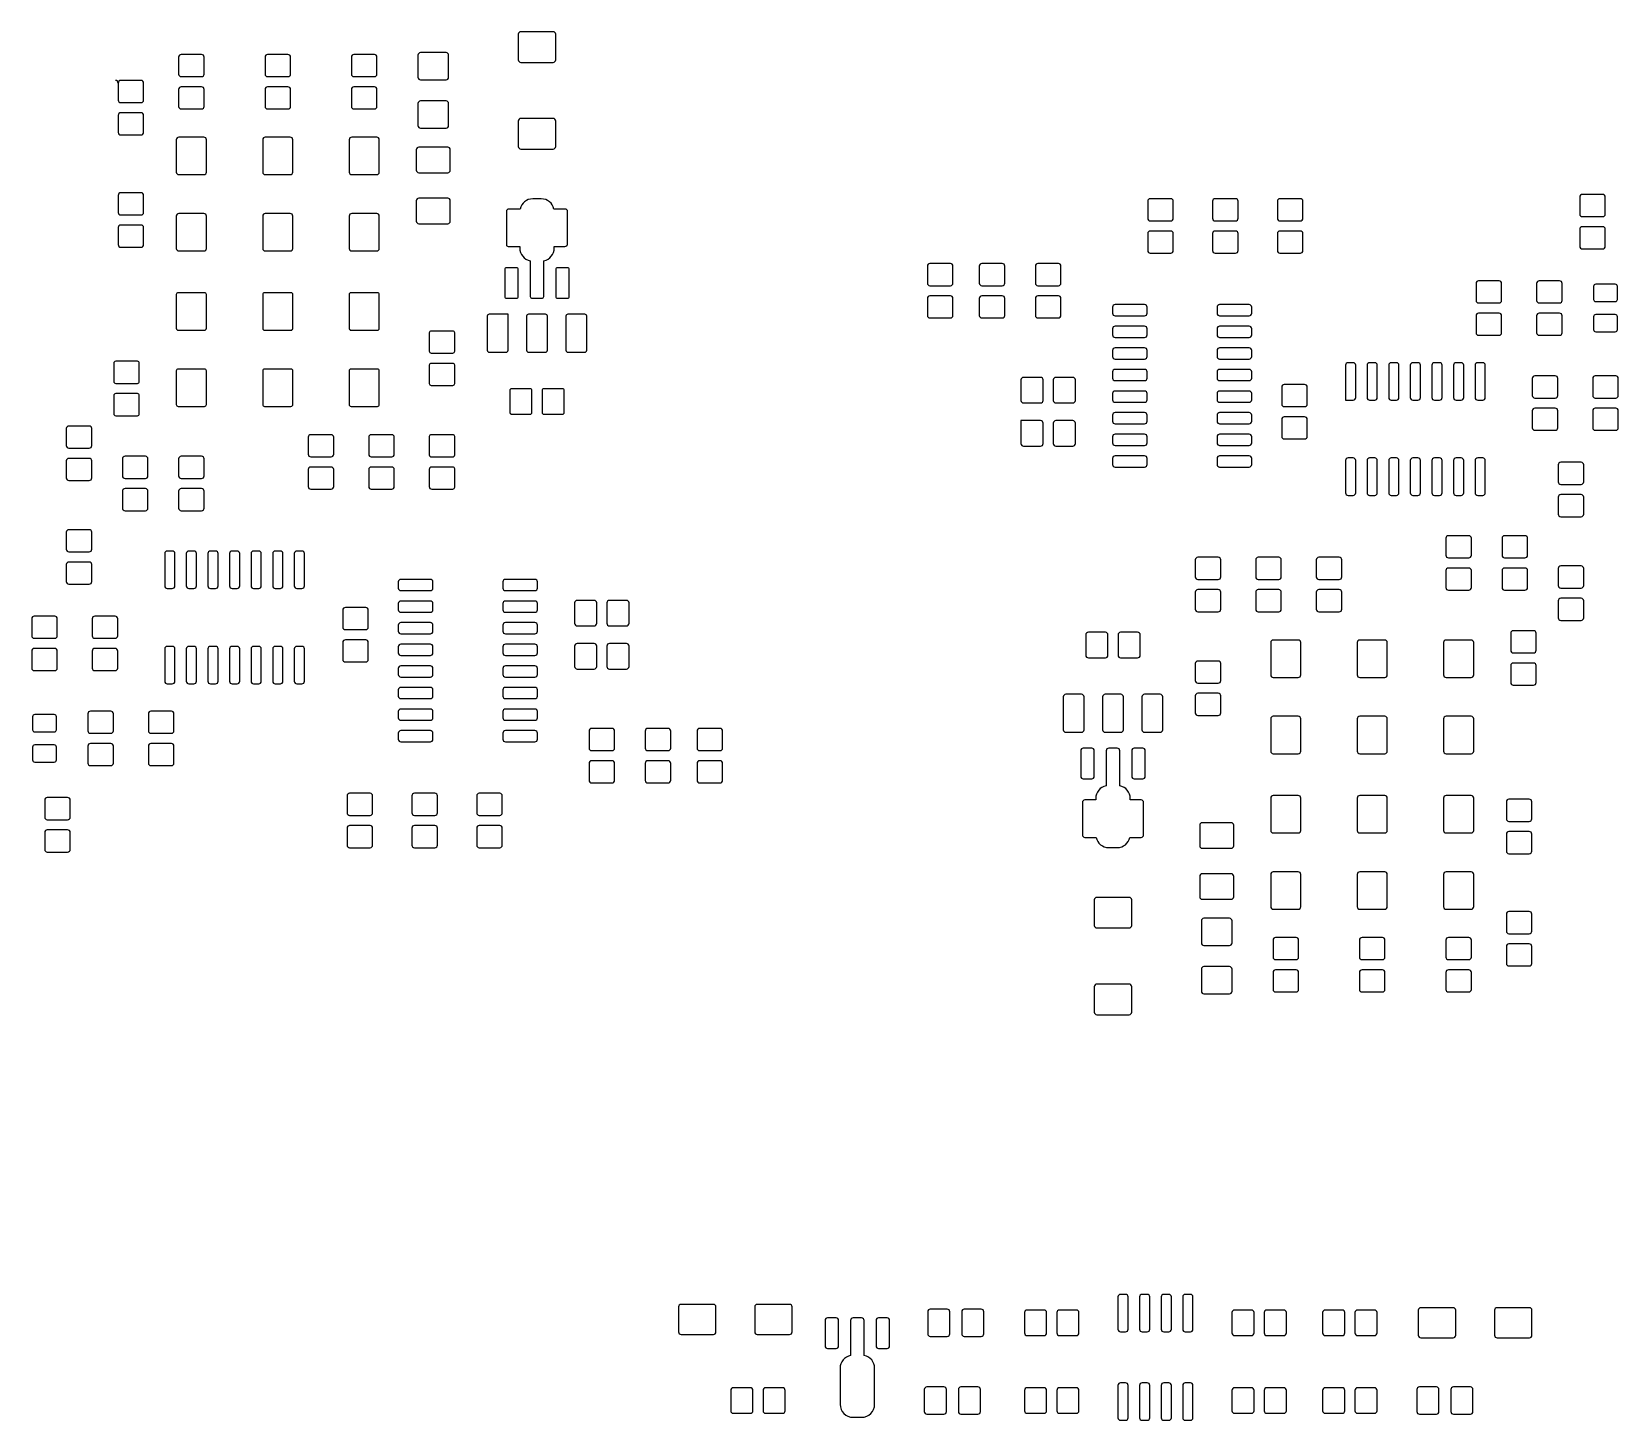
# Model space of a CAD drawing. Header units: millimetres. Extents: x -94.7 to -1.4, y -12.1 to 69.6.
import ezdxf

# ---------------------------------------------------------------- set-up
doc = ezdxf.new("R2010")
doc.units = ezdxf.units.MM
doc.layers.add('31', color=7, linetype='Continuous')
doc.layers.add('Standard', color=7, linetype='Continuous')

# ---------------------------------------------------------------- blocks, each defined once
blk = doc.blocks.new('RECT162560X223520R25')
at = {"color": 7, "linetype": 'Continuous'}
for p, q in [((0, 1.27), (0, 0.127)), ((0.889, 1.397), (0.127, 1.397)), ((1.016, 0.127), (1.016, 1.27)), ((0.127, 0), (0.889, 0))]:
    blk.add_line(p, q, dxfattribs=at)
for centre, start, end in [((0.127, 1.27), 90.00133, 179.99867), ((0.889, 1.27), 0.00133, 89.99867), ((0.127, 0.127), 180.00133, 269.99867), ((0.889, 0.127), 270.00133, 0)]:
    blk.add_arc(centre, 0.127, start, end, dxfattribs=at)

msp = doc.modelspace()

# ---------------------------------------------------------------- linework, layer by layer
at = {"color": 7, "linetype": 'Continuous'}
for p, q in [((-66.064, 69.438), (-66.064, 67.938)), ((-64.014, 69.588), (-65.914, 69.588)), ((-63.864, 67.938), (-63.864, 69.438)), ((-86.034, 68.096), (-86.034, 67.096)), ((-84.684, 68.246), (-85.884, 68.246)), ((-84.534, 67.096), (-84.534, 68.096)), ((-80.954, 68.096), (-80.954, 67.096)), ((-79.604, 68.246), (-80.804, 68.246)), ((-79.454, 67.096), (-79.454, 68.096)), ((-75.874, 68.096), (-75.874, 67.096)), ((-74.524, 68.246), (-75.724, 68.246)), ((-74.374, 67.096), (-74.374, 68.096)), ((-71.962, 68.21), (-71.962, 66.91)), ((-70.308, 68.36), (-71.811, 68.36)), ((-70.159, 66.91), (-70.159, 68.21)), ((-65.914, 67.788), (-64.014, 67.788)), ((-89.59, 66.572), (-89.59, 65.572)), ((-88.24, 66.722), (-89.44, 66.722)), ((-88.09, 65.572), (-88.09, 66.572)), ((-85.884, 66.946), (-84.684, 66.946)), ((-84.684, 66.346), (-85.884, 66.346)), ((-80.804, 66.946), (-79.604, 66.946)), ((-79.604, 66.346), (-80.804, 66.346)), ((-75.724, 66.946), (-74.524, 66.946)), ((-74.524, 66.346), (-75.724, 66.346)), ((-71.811, 66.76), (-70.308, 66.76)), ((-89.44, 65.422), (-88.24, 65.422)), ((-86.034, 66.196), (-86.034, 65.196)), ((-84.534, 65.196), (-84.534, 66.196)), ((-80.954, 66.196), (-80.954, 65.196)), ((-79.454, 65.196), (-79.454, 66.196)), ((-75.874, 66.196), (-75.874, 65.196)), ((-74.374, 65.196), (-74.374, 66.196)), ((-71.962, 65.366), (-71.962, 64.066)), ((-70.308, 65.516), (-71.811, 65.516)), ((-70.159, 64.066), (-70.159, 65.366)), ((-89.59, 64.672), (-89.59, 63.672)), ((-88.24, 64.822), (-89.44, 64.822)), ((-88.09, 63.672), (-88.09, 64.672)), ((-85.884, 65.046), (-84.684, 65.046)), ((-80.804, 65.046), (-79.604, 65.046)), ((-75.724, 65.046), (-74.524, 65.046)), ((-64.014, 64.488), (-65.914, 64.488)), ((-89.44, 63.522), (-88.24, 63.522)), ((-71.811, 63.916), (-70.308, 63.916)), ((-66.064, 64.338), (-66.064, 62.838)), ((-63.864, 62.838), (-63.864, 64.338)), ((-86.169, 63.234), (-86.169, 61.334)), ((-84.549, 63.384), (-86.019, 63.384)), ((-84.399, 61.334), (-84.399, 63.234)), ((-81.089, 63.234), (-81.089, 61.334)), ((-79.469, 63.384), (-80.939, 63.384)), ((-79.319, 61.334), (-79.319, 63.234)), ((-76.009, 63.234), (-76.009, 61.334)), ((-74.389, 63.384), (-75.859, 63.384)), ((-74.239, 61.334), (-74.239, 63.234)), ((-72.06, 62.65), (-72.06, 61.45)), ((-70.21, 62.8), (-71.91, 62.8)), ((-70.06, 61.45), (-70.06, 62.65)), ((-65.914, 62.688), (-64.014, 62.688)), ((-86.019, 61.184), (-84.549, 61.184)), ((-80.939, 61.184), (-79.469, 61.184)), ((-75.859, 61.184), (-74.389, 61.184)), ((-71.91, 61.3), (-70.21, 61.3)), ((-89.59, 59.968), (-89.59, 58.968)), ((-88.24, 60.118), (-89.44, 60.118)), ((-88.09, 58.968), (-88.09, 59.968)), ((-70.21, 59.8), (-71.91, 59.8)), ((-64.71, 59.759), (-65.218, 59.759)), ((-27.706, 59.766), (-28.906, 59.766)), ((-23.896, 59.766), (-25.096, 59.766)), ((-20.086, 59.766), (-21.286, 59.766)), ((-3.656, 59.87), (-3.656, 58.87)), ((-2.306, 60.02), (-3.506, 60.02)), ((-2.156, 58.87), (-2.156, 59.87)), ((-89.44, 58.818), (-88.24, 58.818)), ((-84.549, 58.9), (-86.019, 58.9)), ((-79.469, 58.9), (-80.939, 58.9)), ((-74.389, 58.9), (-75.859, 58.9)), ((-72.06, 59.65), (-72.06, 58.45)), ((-70.06, 58.45), (-70.06, 59.65)), ((-66.764, 59.011), (-66.764, 57.071)), ((-65.962, 59.161), (-66.614, 59.161)), ((-63.314, 59.161), (-63.966, 59.161)), ((-63.164, 57.133), (-63.164, 59.011)), ((-29.056, 59.616), (-29.056, 58.616)), ((-27.556, 58.616), (-27.556, 59.616)), ((-25.246, 59.616), (-25.246, 58.616)), ((-23.746, 58.616), (-23.746, 59.616)), ((-21.436, 59.616), (-21.436, 58.616)), ((-19.936, 58.616), (-19.936, 59.616)), ((-89.59, 58.068), (-89.59, 57.068)), ((-88.24, 58.218), (-89.44, 58.218)), ((-88.09, 57.068), (-88.09, 58.068)), ((-86.169, 58.75), (-86.169, 56.85)), ((-84.399, 56.85), (-84.399, 58.75)), ((-81.089, 58.75), (-81.089, 56.85)), ((-79.319, 56.85), (-79.319, 58.75)), ((-76.009, 58.75), (-76.009, 56.85)), ((-74.239, 56.85), (-74.239, 58.75)), ((-71.91, 58.3), (-70.21, 58.3)), ((-28.906, 58.466), (-27.706, 58.466)), ((-27.706, 57.866), (-28.906, 57.866)), ((-25.096, 58.466), (-23.896, 58.466)), ((-23.896, 57.866), (-25.096, 57.866)), ((-21.286, 58.466), (-20.086, 58.466)), ((-20.086, 57.866), (-21.286, 57.866)), ((-3.656, 57.97), (-3.656, 56.97)), ((-3.506, 58.72), (-2.306, 58.72)), ((-2.306, 58.12), (-3.506, 58.12)), ((-2.156, 56.97), (-2.156, 57.97)), ((-89.44, 56.918), (-88.24, 56.918)), ((-66.654, 56.961), (-65.98, 56.961)), ((-65.98, 56.961), (-65.98, 56.871)), ((-63.948, 56.961), (-63.336, 56.961)), ((-63.948, 56.871), (-63.948, 56.961)), ((-29.056, 57.716), (-29.056, 56.716)), ((-27.556, 56.716), (-27.556, 57.716)), ((-25.246, 57.716), (-25.246, 56.716)), ((-23.746, 56.716), (-23.746, 57.716)), ((-21.436, 57.716), (-21.436, 56.716)), ((-19.936, 56.716), (-19.936, 57.716)), ((-86.019, 56.7), (-84.549, 56.7)), ((-80.939, 56.7), (-79.469, 56.7)), ((-75.859, 56.7), (-74.389, 56.7)), ((-65.364, 56.123), (-65.364, 54.027)), ((-64.564, 54.027), (-64.564, 56.123)), ((-28.906, 56.566), (-27.706, 56.566)), ((-25.096, 56.566), (-23.896, 56.566)), ((-21.286, 56.566), (-20.086, 56.566)), ((-3.506, 56.82), (-2.306, 56.82)), ((-66.863, 55.603), (-66.863, 54.023)), ((-66.173, 55.713), (-66.753, 55.713)), ((-66.063, 54.023), (-66.063, 55.603)), ((-63.865, 55.603), (-63.865, 54.023)), ((-63.175, 55.713), (-63.755, 55.713)), ((-63.065, 54.023), (-63.065, 55.603)), ((-42.01, 55.806), (-42.01, 54.806)), ((-40.66, 55.956), (-41.86, 55.956)), ((-40.51, 54.806), (-40.51, 55.806)), ((-38.962, 55.806), (-38.962, 54.806)), ((-37.612, 55.956), (-38.812, 55.956)), ((-37.462, 54.806), (-37.462, 55.806)), ((-35.66, 55.806), (-35.66, 54.806)), ((-34.31, 55.956), (-35.51, 55.956)), ((-34.16, 54.806), (-34.16, 55.806)), ((-86.169, 54.13), (-86.169, 52.15)), ((-84.509, 54.24), (-86.059, 54.24)), ((-84.399, 52.15), (-84.399, 54.13)), ((-81.089, 54.13), (-81.089, 52.15)), ((-79.429, 54.24), (-80.979, 54.24)), ((-79.319, 52.15), (-79.319, 54.13)), ((-76.009, 54.13), (-76.009, 52.15)), ((-74.349, 54.24), (-75.899, 54.24)), ((-74.239, 52.15), (-74.239, 54.13)), ((-41.86, 54.656), (-40.66, 54.656)), ((-38.812, 54.656), (-37.612, 54.656)), ((-35.51, 54.656), (-34.31, 54.656)), ((-9.752, 54.79), (-9.752, 53.79)), ((-8.402, 54.94), (-9.602, 54.94)), ((-8.252, 53.79), (-8.252, 54.79)), ((-6.196, 54.79), (-6.196, 53.79)), ((-4.846, 54.94), (-6.046, 54.94)), ((-4.696, 53.79), (-4.696, 54.79)), ((-66.753, 53.913), (-66.173, 53.913)), ((-65.254, 53.917), (-64.674, 53.917)), ((-63.755, 53.913), (-63.175, 53.913)), ((-42.01, 53.906), (-42.01, 52.906)), ((-40.66, 54.056), (-41.86, 54.056)), ((-40.51, 52.906), (-40.51, 53.906)), ((-38.962, 53.906), (-38.962, 52.906)), ((-37.612, 54.056), (-38.812, 54.056)), ((-37.462, 52.906), (-37.462, 53.906)), ((-35.66, 53.906), (-35.66, 52.906)), ((-34.31, 54.056), (-35.51, 54.056)), ((-34.16, 52.929), (-34.16, 53.906)), ((-31.125, 53.393), (-31.125, 53.033)), ((-29.243, 53.543), (-30.975, 53.543)), ((-29.093, 53.033), (-29.093, 53.393)), ((-24.979, 53.393), (-24.979, 53.033)), ((-23.097, 53.543), (-24.829, 53.543)), ((-22.947, 53.033), (-22.947, 53.393)), ((-9.602, 53.64), (-8.402, 53.64)), ((-6.046, 53.64), (-4.846, 53.64)), ((-67.885, 52.87), (-67.885, 50.855)), ((-66.666, 52.98), (-67.775, 52.98)), ((-66.666, 50.855), (-66.666, 52.98)), ((-65.574, 52.87), (-65.574, 50.855)), ((-64.464, 52.98), (-65.464, 52.98)), ((-64.354, 50.855), (-64.354, 52.87)), ((-63.262, 52.87), (-63.262, 50.855)), ((-62.153, 52.98), (-63.152, 52.98)), ((-62.043, 50.855), (-62.043, 52.87)), ((-41.86, 52.756), (-40.66, 52.756)), ((-38.812, 52.756), (-37.612, 52.756)), ((-35.51, 52.756), (-34.333, 52.756)), ((-30.975, 52.883), (-29.243, 52.883)), ((-29.243, 52.273), (-30.975, 52.273)), ((-24.829, 52.883), (-23.097, 52.883)), ((-23.097, 52.273), (-24.829, 52.273)), ((-9.752, 52.89), (-9.752, 51.89)), ((-8.402, 53.04), (-9.602, 53.04)), ((-8.252, 51.89), (-8.252, 52.89)), ((-6.196, 52.89), (-6.196, 51.89)), ((-4.846, 53.04), (-6.046, 53.04)), ((-4.696, 51.89), (-4.696, 52.89)), ((-86.059, 52.04), (-84.509, 52.04)), ((-80.979, 52.04), (-79.429, 52.04)), ((-75.899, 52.04), (-74.349, 52.04)), ((-71.302, 51.88), (-71.302, 50.8)), ((-69.912, 51.99), (-71.192, 51.99)), ((-69.802, 50.8), (-69.802, 51.88)), ((-31.125, 52.123), (-31.125, 51.763)), ((-30.975, 51.613), (-29.243, 51.613)), ((-29.093, 51.763), (-29.093, 52.123)), ((-24.979, 52.123), (-24.979, 51.763)), ((-24.829, 51.613), (-23.097, 51.613)), ((-22.947, 51.763), (-22.947, 52.123)), ((-9.602, 51.74), (-8.402, 51.74)), ((-6.046, 51.74), (-4.846, 51.74)), ((-71.192, 50.69), (-69.912, 50.69)), ((-67.775, 50.745), (-66.776, 50.745)), ((-65.464, 50.745), (-64.464, 50.745)), ((-63.152, 50.745), (-62.153, 50.745)), ((-31.125, 50.853), (-31.125, 50.493)), ((-29.243, 51.003), (-30.975, 51.003)), ((-29.093, 50.493), (-29.093, 50.853)), ((-24.979, 50.853), (-24.979, 50.493)), ((-23.097, 51.003), (-24.829, 51.003)), ((-22.947, 50.493), (-22.947, 50.853)), ((-89.844, 50.102), (-89.844, 49.022)), ((-88.454, 50.212), (-89.734, 50.212)), ((-88.344, 49.022), (-88.344, 50.102)), ((-86.169, 49.646), (-86.169, 47.666)), ((-84.509, 49.756), (-86.059, 49.756)), ((-84.399, 47.666), (-84.399, 49.646)), ((-81.089, 49.646), (-81.089, 47.666)), ((-79.429, 49.756), (-80.979, 49.756)), ((-79.319, 47.666), (-79.319, 49.646)), ((-76.009, 49.646), (-76.009, 47.666)), ((-74.349, 49.756), (-75.899, 49.756)), ((-74.239, 47.666), (-74.239, 49.646)), ((-71.302, 49.98), (-71.302, 48.9)), ((-69.912, 50.09), (-71.192, 50.09)), ((-69.802, 48.9), (-69.802, 49.98)), ((-31.125, 49.583), (-31.125, 49.223)), ((-30.975, 50.343), (-29.243, 50.343)), ((-29.243, 49.733), (-30.975, 49.733)), ((-29.093, 49.223), (-29.093, 49.583)), ((-24.979, 49.583), (-24.979, 49.223)), ((-24.829, 50.343), (-23.097, 50.343)), ((-23.097, 49.733), (-24.829, 49.733)), ((-22.947, 49.223), (-22.947, 49.583)), ((-17.43, 49.978), (-17.43, 47.928)), ((-16.98, 50.128), (-17.28, 50.128)), ((-16.83, 48.078), (-16.83, 49.978)), ((-16.16, 49.978), (-16.16, 48.078)), ((-15.71, 50.128), (-16.01, 50.128)), ((-15.56, 48.078), (-15.56, 49.978)), ((-14.89, 49.978), (-14.89, 48.078)), ((-14.44, 50.128), (-14.74, 50.128)), ((-14.29, 48.078), (-14.29, 49.978)), ((-13.62, 49.978), (-13.62, 48.078)), ((-13.17, 50.128), (-13.47, 50.128)), ((-13.02, 48.078), (-13.02, 49.978)), ((-12.35, 49.978), (-12.35, 48.078)), ((-11.9, 50.128), (-12.2, 50.128)), ((-11.75, 48.078), (-11.75, 49.978)), ((-11.08, 49.978), (-11.08, 48.078)), ((-10.63, 50.128), (-10.93, 50.128)), ((-10.48, 48.078), (-10.48, 49.978)), ((-9.81, 49.978), (-9.81, 48.078)), ((-9.36, 50.128), (-9.66, 50.128)), ((-9.21, 48.078), (-9.21, 49.978)), ((-89.734, 48.912), (-88.454, 48.912)), ((-71.192, 48.79), (-69.912, 48.79)), ((-65.374, 48.6), (-66.454, 48.6)), ((-63.474, 48.6), (-64.554, 48.6)), ((-36.51, 49.114), (-36.51, 47.914)), ((-35.36, 49.264), (-36.36, 49.264)), ((-35.21, 47.914), (-35.21, 49.114)), ((-34.61, 49.114), (-34.61, 47.914)), ((-33.46, 49.264), (-34.46, 49.264)), ((-33.31, 47.914), (-33.31, 49.114)), ((-30.975, 49.073), (-29.243, 49.073)), ((-24.829, 49.073), (-23.097, 49.073)), ((-21.182, 48.694), (-21.182, 47.694)), ((-19.832, 48.844), (-21.032, 48.844)), ((-19.682, 47.694), (-19.682, 48.694)), ((-6.45, 49.202), (-6.45, 48.202)), ((-5.1, 49.352), (-6.3, 49.352)), ((-4.95, 48.202), (-4.95, 49.202)), ((-2.894, 49.202), (-2.894, 48.202)), ((-1.544, 49.352), (-2.744, 49.352)), ((-1.394, 48.202), (-1.394, 49.202)), ((-89.844, 48.202), (-89.844, 47.122)), ((-88.454, 48.312), (-89.734, 48.312)), ((-88.344, 47.122), (-88.344, 48.202)), ((-66.564, 48.49), (-66.564, 47.21)), ((-65.264, 47.21), (-65.264, 48.49)), ((-64.664, 48.49), (-64.664, 47.21)), ((-63.364, 47.21), (-63.364, 48.49)), ((-36.36, 47.764), (-35.36, 47.764)), ((-34.46, 47.764), (-33.46, 47.764)), ((-31.125, 48.313), (-31.125, 47.953)), ((-29.243, 48.463), (-30.975, 48.463)), ((-30.975, 47.803), (-29.243, 47.803)), ((-29.093, 47.953), (-29.093, 48.313)), ((-24.979, 48.313), (-24.979, 47.953)), ((-23.097, 48.463), (-24.829, 48.463)), ((-24.829, 47.803), (-23.097, 47.803)), ((-22.947, 47.953), (-22.947, 48.313)), ((-17.43, 47.928), (-16.98, 47.928)), ((-16.01, 47.928), (-15.71, 47.928)), ((-14.74, 47.928), (-14.44, 47.928)), ((-13.47, 47.928), (-13.17, 47.928)), ((-12.2, 47.928), (-11.9, 47.928)), ((-10.93, 47.928), (-10.63, 47.928)), ((-9.66, 47.928), (-9.36, 47.928)), ((-6.3, 48.052), (-5.1, 48.052)), ((-2.744, 48.052), (-1.544, 48.052)), ((-89.734, 47.012), (-88.454, 47.012)), ((-86.059, 47.556), (-84.509, 47.556)), ((-80.979, 47.556), (-79.429, 47.556)), ((-75.899, 47.556), (-74.349, 47.556)), ((-66.454, 47.1), (-65.374, 47.1)), ((-64.554, 47.1), (-63.474, 47.1)), ((-35.36, 46.724), (-36.51, 46.724)), ((-36.51, 46.724), (-36.51, 45.374)), ((-33.46, 46.724), (-34.46, 46.724)), ((-31.125, 47.043), (-31.125, 46.683)), ((-29.243, 47.193), (-30.975, 47.193)), ((-29.093, 46.683), (-29.093, 47.043)), ((-24.979, 47.043), (-24.979, 46.683)), ((-23.097, 47.193), (-24.829, 47.193)), ((-22.947, 46.683), (-22.947, 47.043)), ((-21.182, 46.794), (-21.182, 45.794)), ((-21.032, 47.544), (-19.832, 47.544)), ((-19.832, 46.944), (-21.032, 46.944)), ((-19.682, 45.794), (-19.682, 46.794)), ((-6.45, 47.302), (-6.45, 46.302)), ((-5.1, 47.452), (-6.3, 47.452)), ((-4.95, 46.302), (-4.95, 47.302)), ((-2.894, 47.302), (-2.894, 46.302)), ((-1.544, 47.452), (-2.744, 47.452)), ((-1.394, 46.302), (-1.394, 47.302)), ((-92.638, 46.252), (-92.638, 45.252)), ((-91.288, 46.402), (-92.488, 46.402)), ((-91.138, 45.252), (-91.138, 46.252)), ((-78.414, 45.744), (-78.414, 44.744)), ((-77.064, 45.894), (-78.264, 45.894)), ((-76.914, 44.744), (-76.914, 45.744)), ((-74.858, 45.744), (-74.858, 44.744)), ((-73.508, 45.894), (-74.708, 45.894)), ((-73.358, 44.744), (-73.358, 45.744)), ((-71.302, 45.784), (-71.302, 44.704)), ((-69.912, 45.894), (-71.192, 45.894)), ((-69.802, 44.704), (-69.802, 45.784)), ((-35.21, 45.374), (-35.21, 46.574)), ((-34.61, 46.574), (-34.61, 45.374)), ((-33.31, 45.374), (-33.31, 46.574)), ((-31.125, 45.773), (-31.125, 45.413)), ((-30.975, 46.533), (-29.243, 46.533)), ((-29.243, 45.923), (-30.975, 45.923)), ((-29.093, 45.413), (-29.093, 45.773)), ((-24.979, 45.773), (-24.979, 45.413)), ((-24.829, 46.533), (-23.097, 46.533)), ((-23.097, 45.923), (-24.829, 45.923)), ((-22.947, 45.413), (-22.947, 45.773)), ((-6.3, 46.152), (-5.1, 46.152)), ((-2.744, 46.152), (-1.544, 46.152)), ((-92.488, 45.102), (-91.288, 45.102)), ((-36.36, 45.224), (-35.36, 45.224)), ((-34.46, 45.224), (-33.46, 45.224)), ((-30.975, 45.263), (-29.243, 45.263)), ((-24.829, 45.263), (-23.097, 45.263)), ((-21.032, 45.644), (-19.832, 45.644)), ((-92.638, 44.352), (-92.638, 43.352)), ((-91.288, 44.502), (-92.488, 44.502)), ((-91.138, 43.352), (-91.138, 44.352)), ((-89.336, 44.474), (-89.336, 43.474)), ((-87.986, 44.624), (-89.186, 44.624)), ((-87.836, 43.474), (-87.836, 44.474)), ((-86.034, 44.474), (-86.034, 43.474)), ((-84.684, 44.624), (-85.884, 44.624)), ((-84.534, 43.474), (-84.534, 44.474)), ((-78.414, 43.844), (-78.414, 42.844)), ((-78.264, 44.594), (-77.064, 44.594)), ((-77.064, 43.994), (-78.264, 43.994)), ((-76.914, 42.844), (-76.914, 43.844)), ((-74.858, 43.844), (-74.858, 42.844)), ((-74.708, 44.594), (-73.508, 44.594)), ((-73.508, 43.994), (-74.708, 43.994)), ((-73.358, 42.844), (-73.358, 43.844)), ((-71.302, 43.844), (-71.302, 42.844)), ((-71.192, 44.594), (-69.912, 44.594)), ((-69.912, 43.994), (-71.152, 43.994)), ((-69.802, 42.804), (-69.802, 43.884)), ((-31.125, 44.503), (-31.125, 44.143)), ((-29.243, 44.653), (-30.975, 44.653)), ((-30.975, 43.993), (-29.243, 43.993)), ((-29.093, 44.143), (-29.093, 44.503)), ((-24.979, 44.503), (-24.979, 44.143)), ((-23.097, 44.653), (-24.829, 44.653)), ((-24.829, 43.993), (-23.097, 43.993)), ((-22.947, 44.143), (-22.947, 44.503)), ((-17.43, 44.378), (-17.43, 42.478)), ((-16.98, 44.528), (-17.28, 44.528)), ((-16.83, 42.478), (-16.83, 44.378)), ((-16.16, 44.378), (-16.16, 42.478)), ((-15.71, 44.528), (-16.01, 44.528)), ((-15.56, 42.478), (-15.56, 44.378)), ((-14.89, 44.378), (-14.89, 42.478)), ((-14.44, 44.528), (-14.74, 44.528)), ((-14.29, 42.478), (-14.29, 44.378)), ((-13.62, 44.378), (-13.62, 42.478)), ((-13.17, 44.528), (-13.47, 44.528)), ((-13.02, 42.478), (-13.02, 44.378)), ((-12.35, 44.378), (-12.35, 42.478)), ((-11.9, 44.528), (-12.2, 44.528)), ((-11.75, 42.478), (-11.75, 44.378)), ((-11.08, 44.378), (-11.08, 42.478)), ((-10.63, 44.528), (-10.93, 44.528)), ((-10.48, 42.478), (-10.48, 44.378)), ((-9.81, 44.378), (-9.81, 42.478)), ((-9.36, 44.528), (-9.66, 44.528)), ((-9.21, 42.478), (-9.21, 44.378)), ((-4.926, 44.122), (-4.926, 43.122)), ((-3.576, 44.272), (-4.776, 44.272)), ((-3.426, 43.122), (-3.426, 44.122)), ((-92.488, 43.202), (-91.288, 43.202)), ((-89.186, 43.324), (-87.986, 43.324)), ((-85.884, 43.324), (-84.684, 43.324)), ((-4.776, 42.972), (-3.576, 42.972)), ((-89.336, 42.574), (-89.336, 41.574)), ((-87.986, 42.724), (-89.186, 42.724)), ((-87.836, 41.574), (-87.836, 42.574)), ((-86.034, 42.574), (-86.034, 41.574)), ((-84.684, 42.724), (-85.884, 42.724)), ((-84.534, 41.574), (-84.534, 42.574)), ((-78.264, 42.694), (-77.064, 42.694)), ((-74.708, 42.694), (-73.508, 42.694)), ((-71.152, 42.694), (-69.912, 42.694)), ((-17.28, 42.328), (-16.98, 42.328)), ((-16.01, 42.328), (-15.71, 42.328)), ((-14.74, 42.328), (-14.44, 42.328)), ((-13.47, 42.328), (-13.17, 42.328)), ((-12.2, 42.328), (-11.9, 42.328)), ((-10.93, 42.328), (-10.63, 42.328)), ((-9.66, 42.328), (-9.36, 42.328)), ((-4.926, 42.222), (-4.926, 41.222)), ((-3.576, 42.372), (-4.776, 42.372)), ((-3.426, 41.222), (-3.426, 42.222)), ((-89.186, 41.424), (-87.986, 41.424)), ((-85.884, 41.424), (-84.684, 41.424)), ((-4.776, 41.072), (-3.576, 41.072)), ((-92.638, 40.156), (-92.638, 39.156)), ((-91.288, 40.306), (-92.488, 40.306)), ((-91.138, 39.156), (-91.138, 40.156)), ((-11.53, 39.804), (-11.53, 38.804)), ((-10.18, 39.954), (-11.38, 39.954)), ((-10.03, 38.804), (-10.03, 39.804)), ((-8.228, 39.804), (-8.228, 38.804)), ((-6.878, 39.954), (-8.078, 39.954)), ((-6.728, 38.804), (-6.728, 39.804)), ((-92.638, 38.256), (-92.638, 37.256)), ((-92.488, 39.006), (-91.288, 39.006)), ((-91.288, 38.406), (-92.488, 38.406)), ((-91.138, 37.256), (-91.138, 38.256)), ((-86.854, 38.9), (-86.854, 37)), ((-86.404, 39.05), (-86.704, 39.05)), ((-86.254, 37), (-86.254, 38.9)), ((-85.584, 38.9), (-85.584, 37)), ((-85.134, 39.05), (-85.434, 39.05)), ((-84.984, 37), (-84.984, 38.9)), ((-84.314, 38.9), (-84.314, 37)), ((-83.864, 39.05), (-84.164, 39.05)), ((-83.714, 37), (-83.714, 38.9)), ((-83.044, 38.9), (-83.044, 37)), ((-82.594, 39.05), (-82.894, 39.05)), ((-82.444, 37), (-82.444, 38.9)), ((-81.774, 38.9), (-81.774, 37)), ((-81.324, 39.05), (-81.624, 39.05)), ((-81.174, 37), (-81.174, 38.9)), ((-80.504, 38.9), (-80.504, 37)), ((-80.054, 39.05), (-80.354, 39.05)), ((-79.904, 37), (-79.904, 38.9)), ((-79.234, 38.9), (-79.234, 37)), ((-78.784, 39.05), (-79.084, 39.05)), ((-78.634, 37), (-78.634, 38.9)), ((-26.262, 38.534), (-26.262, 37.534)), ((-24.912, 38.684), (-26.112, 38.684)), ((-24.762, 37.534), (-24.762, 38.534)), ((-22.706, 38.534), (-22.706, 37.534)), ((-21.356, 38.684), (-22.556, 38.684)), ((-21.206, 37.534), (-21.206, 38.534)), ((-19.15, 38.534), (-19.15, 37.534)), ((-17.8, 38.684), (-19, 38.684)), ((-17.65, 37.534), (-17.65, 38.534)), ((-11.38, 38.654), (-10.18, 38.654)), ((-8.078, 38.654), (-6.878, 38.654)), ((-71.235, 37.385), (-72.967, 37.385)), ((-65.089, 37.385), (-66.821, 37.385)), ((-26.112, 37.384), (-24.912, 37.384)), ((-22.556, 37.384), (-21.356, 37.384)), ((-19, 37.384), (-17.8, 37.384)), ((-11.53, 37.904), (-11.53, 36.904)), ((-10.18, 38.054), (-11.38, 38.054)), ((-10.03, 36.904), (-10.03, 37.904)), ((-8.228, 37.904), (-8.228, 36.904)), ((-6.878, 38.054), (-8.078, 38.054)), ((-6.728, 36.904), (-6.728, 37.904)), ((-4.926, 38.026), (-4.926, 37.026)), ((-3.576, 38.176), (-4.776, 38.176)), ((-3.426, 37.026), (-3.426, 38.026)), ((-92.488, 37.106), (-91.288, 37.106)), ((-86.704, 36.85), (-86.404, 36.85)), ((-85.434, 36.85), (-85.134, 36.85)), ((-84.164, 36.85), (-83.864, 36.85)), ((-82.894, 36.85), (-82.594, 36.85)), ((-81.624, 36.85), (-81.324, 36.85)), ((-80.354, 36.85), (-80.054, 36.85)), ((-79.084, 36.85), (-78.784, 36.85)), ((-73.117, 37.235), (-73.117, 36.874)), ((-72.967, 36.724), (-71.235, 36.724)), ((-71.085, 36.874), (-71.085, 37.235)), ((-66.971, 37.235), (-66.971, 36.874)), ((-66.821, 36.724), (-65.089, 36.724)), ((-64.939, 36.874), (-64.939, 37.235)), ((-26.262, 36.634), (-26.262, 35.634)), ((-24.912, 36.784), (-26.112, 36.784)), ((-24.762, 35.634), (-24.762, 36.634)), ((-22.706, 36.634), (-22.706, 35.634)), ((-21.356, 36.784), (-22.556, 36.784)), ((-21.206, 35.634), (-21.206, 36.634)), ((-19.15, 36.634), (-19.15, 35.634)), ((-17.8, 36.784), (-19, 36.784)), ((-17.65, 35.634), (-17.65, 36.634)), ((-11.38, 36.754), (-10.18, 36.754)), ((-8.078, 36.754), (-6.878, 36.754)), ((-4.776, 36.876), (-3.576, 36.876)), ((-76.382, 35.584), (-76.382, 34.584)), ((-75.032, 35.734), (-76.232, 35.734)), ((-74.882, 34.584), (-74.882, 35.584)), ((-73.117, 35.965), (-73.117, 35.604)), ((-71.235, 36.115), (-72.967, 36.115)), ((-72.967, 35.454), (-71.235, 35.454)), ((-71.085, 35.604), (-71.085, 35.965)), ((-66.971, 35.965), (-66.971, 35.604)), ((-65.089, 36.115), (-66.821, 36.115)), ((-66.821, 35.454), (-65.089, 35.454)), ((-64.939, 35.604), (-64.939, 35.965)), ((-62.754, 36.004), (-62.754, 34.804)), ((-61.604, 36.154), (-62.604, 36.154)), ((-61.454, 34.804), (-61.454, 36.004)), ((-60.854, 36.004), (-60.854, 34.804)), ((-59.704, 36.154), (-60.704, 36.154)), ((-59.554, 34.804), (-59.554, 36.004)), ((-26.112, 35.484), (-24.912, 35.484)), ((-22.556, 35.484), (-21.356, 35.484)), ((-19, 35.484), (-17.8, 35.484)), ((-4.926, 36.126), (-4.926, 35.126)), ((-3.576, 36.276), (-4.776, 36.276)), ((-3.426, 35.126), (-3.426, 36.126)), ((-94.67, 35.076), (-94.67, 34.076)), ((-93.32, 35.226), (-94.52, 35.226)), ((-93.17, 34.076), (-93.17, 35.076)), ((-91.114, 35.076), (-91.114, 34.076)), ((-89.764, 35.226), (-90.964, 35.226)), ((-89.614, 34.076), (-89.614, 35.076)), ((-73.117, 34.695), (-73.117, 34.334)), ((-71.235, 34.845), (-72.967, 34.845)), ((-71.085, 34.334), (-71.085, 34.695)), ((-66.971, 34.695), (-66.971, 34.334)), ((-65.089, 34.845), (-66.821, 34.845)), ((-64.939, 34.334), (-64.939, 34.695)), ((-62.604, 34.654), (-61.604, 34.654)), ((-60.704, 34.654), (-59.704, 34.654)), ((-4.776, 34.976), (-3.576, 34.976)), ((-94.52, 33.926), (-93.32, 33.926)), ((-90.964, 33.926), (-89.764, 33.926)), ((-76.382, 33.684), (-76.382, 32.684)), ((-76.232, 34.434), (-75.032, 34.434)), ((-75.032, 33.834), (-76.232, 33.834)), ((-74.882, 32.684), (-74.882, 33.684)), ((-72.967, 34.184), (-71.235, 34.184)), ((-66.821, 34.184), (-65.089, 34.184)), ((-61.604, 33.614), (-62.604, 33.614)), ((-59.704, 33.614), (-60.704, 33.614)), ((-32.7, 34.128), (-32.7, 32.928)), ((-31.55, 34.278), (-32.55, 34.278)), ((-31.4, 32.928), (-31.4, 34.128)), ((-30.8, 34.128), (-30.8, 32.928)), ((-29.65, 34.278), (-30.65, 34.278)), ((-29.5, 32.928), (-29.5, 34.128)), ((-21.825, 33.672), (-21.825, 31.772)), ((-20.205, 33.822), (-21.675, 33.822)), ((-20.055, 31.772), (-20.055, 33.672)), ((-16.745, 33.672), (-16.745, 31.772)), ((-15.125, 33.822), (-16.595, 33.822)), ((-14.975, 31.772), (-14.975, 33.672)), ((-11.665, 33.672), (-11.665, 31.772)), ((-10.045, 33.822), (-11.515, 33.822)), ((-9.895, 31.772), (-9.895, 33.672)), ((-7.72, 34.216), (-7.72, 33.216)), ((-6.37, 34.366), (-7.57, 34.366)), ((-6.22, 33.216), (-6.22, 34.216)), ((-94.67, 33.176), (-94.67, 32.176)), ((-93.32, 33.326), (-94.52, 33.326)), ((-93.17, 32.176), (-93.17, 33.176)), ((-91.114, 33.176), (-91.114, 32.176)), ((-89.764, 33.326), (-90.964, 33.326)), ((-89.614, 32.176), (-89.614, 33.176)), ((-86.854, 33.3), (-86.854, 31.4)), ((-86.404, 33.45), (-86.704, 33.45)), ((-86.254, 31.4), (-86.254, 33.3)), ((-85.584, 33.3), (-85.584, 31.4)), ((-85.134, 33.45), (-85.434, 33.45)), ((-84.984, 31.4), (-84.984, 33.3)), ((-84.314, 33.3), (-84.314, 31.4)), ((-83.864, 33.45), (-84.164, 33.45)), ((-83.714, 31.4), (-83.714, 33.3)), ((-83.044, 33.3), (-83.044, 31.4)), ((-82.594, 33.45), (-82.894, 33.45)), ((-82.444, 31.4), (-82.444, 33.3)), ((-81.774, 33.3), (-81.774, 31.4)), ((-81.324, 33.45), (-81.624, 33.45)), ((-81.174, 31.4), (-81.174, 33.3)), ((-80.504, 33.3), (-80.504, 31.4)), ((-80.054, 33.45), (-80.354, 33.45)), ((-79.904, 31.4), (-79.904, 33.3)), ((-79.234, 33.3), (-79.234, 31.4)), ((-78.784, 33.45), (-79.084, 33.45)), ((-78.634, 31.4), (-78.634, 33.3)), ((-73.117, 33.425), (-73.117, 33.064)), ((-71.235, 33.575), (-72.967, 33.575)), ((-72.967, 32.914), (-71.235, 32.914)), ((-71.085, 33.064), (-71.085, 33.425)), ((-66.971, 33.425), (-66.971, 33.064)), ((-65.089, 33.575), (-66.821, 33.575)), ((-66.821, 32.914), (-65.089, 32.914)), ((-64.939, 33.064), (-64.939, 33.425)), ((-62.754, 33.464), (-62.754, 32.264)), ((-61.454, 32.264), (-61.454, 33.464)), ((-60.854, 33.464), (-60.854, 32.264)), ((-59.554, 32.264), (-59.554, 33.464)), ((-32.55, 32.778), (-31.55, 32.778)), ((-30.65, 32.778), (-29.65, 32.778)), ((-7.57, 33.066), (-6.37, 33.066)), ((-94.52, 32.026), (-93.32, 32.026)), ((-90.964, 32.026), (-89.764, 32.026)), ((-76.232, 32.534), (-75.032, 32.534)), ((-73.117, 32.155), (-73.117, 31.794)), ((-71.235, 32.305), (-72.967, 32.305)), ((-71.085, 31.794), (-71.085, 32.155)), ((-66.971, 32.155), (-66.971, 31.794)), ((-65.089, 32.305), (-66.821, 32.305)), ((-64.939, 31.794), (-64.939, 32.155)), ((-62.604, 32.114), (-61.604, 32.114)), ((-60.704, 32.114), (-59.704, 32.114)), ((-26.262, 32.438), (-26.262, 31.438)), ((-24.912, 32.588), (-26.112, 32.588)), ((-24.762, 31.438), (-24.762, 32.438)), ((-7.72, 32.316), (-7.72, 31.316)), ((-6.37, 32.466), (-7.57, 32.466)), ((-6.22, 31.316), (-6.22, 32.316)), ((-86.704, 31.25), (-86.404, 31.25)), ((-85.434, 31.25), (-85.134, 31.25)), ((-84.164, 31.25), (-83.864, 31.25)), ((-82.894, 31.25), (-82.594, 31.25)), ((-81.624, 31.25), (-81.324, 31.25)), ((-80.354, 31.25), (-80.054, 31.25)), ((-79.084, 31.25), (-78.784, 31.25)), ((-73.117, 30.885), (-73.117, 30.524)), ((-72.967, 31.644), (-71.235, 31.644)), ((-71.235, 31.035), (-72.967, 31.035)), ((-71.085, 30.524), (-71.085, 30.885)), ((-66.971, 30.885), (-66.971, 30.524)), ((-66.821, 31.644), (-65.089, 31.644)), ((-65.089, 31.035), (-66.821, 31.035)), ((-64.939, 30.524), (-64.939, 30.885)), ((-26.112, 31.288), (-24.912, 31.288)), ((-21.675, 31.622), (-20.205, 31.622)), ((-16.595, 31.622), (-15.125, 31.622)), ((-11.515, 31.622), (-10.045, 31.622)), ((-7.57, 31.166), (-6.37, 31.166)), ((-72.967, 30.374), (-71.235, 30.374)), ((-66.821, 30.374), (-65.089, 30.374)), ((-34.021, 30.482), (-34.021, 28.547)), ((-32.952, 30.632), (-33.871, 30.632)), ((-32.802, 28.547), (-32.802, 30.482)), ((-31.71, 30.482), (-31.71, 28.547)), ((-30.64, 30.632), (-31.56, 30.632)), ((-30.49, 28.547), (-30.49, 30.482)), ((-29.398, 30.482), (-29.398, 28.547)), ((-28.329, 30.632), (-29.248, 30.632)), ((-28.179, 28.547), (-28.179, 30.482)), ((-26.262, 30.538), (-26.262, 29.538)), ((-24.912, 30.688), (-26.112, 30.688)), ((-24.762, 29.538), (-24.762, 30.538)), ((-91.368, 29.488), (-91.368, 28.488)), ((-90.018, 29.638), (-91.218, 29.638)), ((-89.868, 28.488), (-89.868, 29.488)), ((-87.812, 29.488), (-87.812, 28.488)), ((-86.462, 29.638), (-87.662, 29.638)), ((-86.312, 28.488), (-86.312, 29.488)), ((-73.117, 29.615), (-73.117, 29.254)), ((-71.235, 29.765), (-72.967, 29.765)), ((-72.967, 29.104), (-71.235, 29.104)), ((-71.085, 29.254), (-71.085, 29.615)), ((-66.971, 29.615), (-66.971, 29.254)), ((-65.089, 29.765), (-66.821, 29.765)), ((-66.821, 29.104), (-65.089, 29.104)), ((-64.939, 29.254), (-64.939, 29.615)), ((-26.112, 29.388), (-24.912, 29.388)), ((-21.825, 29.188), (-21.825, 27.288)), ((-20.205, 29.338), (-21.675, 29.338)), ((-20.055, 27.288), (-20.055, 29.188)), ((-16.745, 29.188), (-16.745, 27.288)), ((-15.125, 29.338), (-16.595, 29.338)), ((-14.975, 27.288), (-14.975, 29.188)), ((-11.665, 29.188), (-11.665, 27.288)), ((-10.045, 29.338), (-11.515, 29.338)), ((-9.895, 27.288), (-9.895, 29.188)), ((-91.218, 28.338), (-90.018, 28.338)), ((-87.662, 28.338), (-86.462, 28.338)), ((-73.117, 28.345), (-73.117, 27.984)), ((-71.235, 28.495), (-72.967, 28.495)), ((-71.085, 27.984), (-71.085, 28.345)), ((-66.971, 28.345), (-66.971, 27.984)), ((-65.089, 28.495), (-66.821, 28.495)), ((-64.939, 27.984), (-64.939, 28.345)), ((-61.904, 28.472), (-61.904, 27.472)), ((-60.554, 28.622), (-61.754, 28.622)), ((-60.404, 27.472), (-60.404, 28.472)), ((-58.602, 28.472), (-58.602, 27.472)), ((-57.252, 28.622), (-58.452, 28.622)), ((-57.102, 27.472), (-57.102, 28.472)), ((-55.554, 28.472), (-55.554, 27.472)), ((-54.204, 28.622), (-55.404, 28.622)), ((-54.054, 27.472), (-54.054, 28.472)), ((-33.871, 28.397), (-32.952, 28.397)), ((-31.56, 28.397), (-30.64, 28.397)), ((-29.248, 28.397), (-28.329, 28.397)), ((-91.368, 27.588), (-91.368, 26.588)), ((-90.018, 27.738), (-91.218, 27.738)), ((-89.868, 26.588), (-89.868, 27.588)), ((-87.812, 27.588), (-87.812, 26.588)), ((-86.462, 27.738), (-87.662, 27.738)), ((-86.312, 26.588), (-86.312, 27.588)), ((-72.967, 27.834), (-71.235, 27.834)), ((-66.821, 27.834), (-65.089, 27.834)), ((-61.754, 27.322), (-60.554, 27.322)), ((-58.452, 27.322), (-57.252, 27.322)), ((-55.404, 27.322), (-54.204, 27.322)), ((-32.999, 27.315), (-32.999, 25.815)), ((-32.349, 27.465), (-32.849, 27.465)), ((-32.199, 25.815), (-32.199, 27.315)), ((-31.5, 27.311), (-31.5, 25.255)), ((-30.85, 27.461), (-31.35, 27.461)), ((-30.7, 25.255), (-30.7, 27.311)), ((-30.001, 27.315), (-30.001, 25.815)), ((-29.351, 27.465), (-29.851, 27.465)), ((-29.201, 25.815), (-29.201, 27.315)), ((-21.675, 27.138), (-20.205, 27.138)), ((-16.595, 27.138), (-15.125, 27.138)), ((-11.515, 27.138), (-10.045, 27.138)), ((-91.218, 26.438), (-90.018, 26.438)), ((-87.662, 26.438), (-86.462, 26.438)), ((-61.904, 26.572), (-61.904, 25.572)), ((-60.554, 26.722), (-61.754, 26.722)), ((-60.404, 25.572), (-60.404, 26.572)), ((-58.602, 26.572), (-58.602, 25.572)), ((-57.252, 26.722), (-58.452, 26.722)), ((-57.102, 25.572), (-57.102, 26.572)), ((-55.554, 26.572), (-55.554, 25.572)), ((-54.204, 26.722), (-55.404, 26.722)), ((-54.054, 25.572), (-54.054, 26.572)), ((-61.754, 25.422), (-60.554, 25.422)), ((-58.452, 25.422), (-57.252, 25.422)), ((-55.404, 25.422), (-54.204, 25.422)), ((-32.849, 25.665), (-32.349, 25.665)), ((-29.851, 25.665), (-29.351, 25.665)), ((-93.908, 24.408), (-93.908, 23.408)), ((-92.558, 24.558), (-93.758, 24.558)), ((-92.408, 23.408), (-92.408, 24.408)), ((-76.128, 24.662), (-76.128, 23.662)), ((-74.778, 24.812), (-75.978, 24.812)), ((-74.628, 23.662), (-74.628, 24.662)), ((-72.318, 24.662), (-72.318, 23.662)), ((-70.968, 24.812), (-72.168, 24.812)), ((-70.818, 23.662), (-70.818, 24.662)), ((-68.508, 24.662), (-68.508, 23.662)), ((-67.158, 24.812), (-68.358, 24.812)), ((-67.008, 23.662), (-67.008, 24.662)), ((-32.9, 24.267), (-32.9, 22.367)), ((-32.116, 24.417), (-32.75, 24.417)), ((-32.116, 24.507), (-32.116, 24.417)), ((-30.084, 24.417), (-30.084, 24.507)), ((-29.45, 24.417), (-30.084, 24.417)), ((-29.3, 22.367), (-29.3, 24.267)), ((-21.825, 24.528), (-21.825, 22.628)), ((-20.205, 24.678), (-21.675, 24.678)), ((-20.055, 22.628), (-20.055, 24.528)), ((-16.745, 24.528), (-16.745, 22.628)), ((-15.125, 24.678), (-16.595, 24.678)), ((-14.975, 22.628), (-14.975, 24.528)), ((-11.665, 24.528), (-11.665, 22.628)), ((-10.045, 24.678), (-11.515, 24.678)), ((-9.895, 22.628), (-9.895, 24.528)), ((-7.974, 24.31), (-7.974, 23.31)), ((-6.624, 24.46), (-7.824, 24.46)), ((-6.474, 23.31), (-6.474, 24.31)), ((-75.978, 23.512), (-74.778, 23.512)), ((-72.168, 23.512), (-70.968, 23.512)), ((-68.358, 23.512), (-67.158, 23.512)), ((-93.908, 22.508), (-93.908, 21.508)), ((-93.758, 23.258), (-92.558, 23.258)), ((-92.558, 22.658), (-93.758, 22.658)), ((-92.408, 21.508), (-92.408, 22.508)), ((-76.128, 22.762), (-76.128, 21.762)), ((-74.778, 22.912), (-75.978, 22.912)), ((-74.628, 21.762), (-74.628, 22.762)), ((-72.318, 22.762), (-72.318, 21.762)), ((-70.968, 22.912), (-72.168, 22.912)), ((-70.818, 21.762), (-70.818, 22.762)), ((-68.508, 22.762), (-68.508, 21.762)), ((-67.158, 22.912), (-68.358, 22.912)), ((-67.008, 21.762), (-67.008, 22.762)), ((-26.004, 22.928), (-26.004, 21.728)), ((-24.154, 23.078), (-25.854, 23.078)), ((-24.004, 21.728), (-24.004, 22.928)), ((-21.675, 22.478), (-20.205, 22.478)), ((-16.595, 22.478), (-15.125, 22.478)), ((-11.515, 22.478), (-10.045, 22.478)), ((-7.974, 22.41), (-7.974, 21.41)), ((-7.824, 23.16), (-6.624, 23.16)), ((-6.624, 22.56), (-7.824, 22.56)), ((-6.474, 21.41), (-6.474, 22.41)), ((-75.978, 21.612), (-74.778, 21.612)), ((-72.168, 21.612), (-70.968, 21.612)), ((-68.358, 21.612), (-67.158, 21.612)), ((-32.75, 22.217), (-32.098, 22.217)), ((-31.354, 21.619), (-30.846, 21.619)), ((-30.102, 22.217), (-29.45, 22.217)), ((-25.854, 21.578), (-24.154, 21.578)), ((-93.758, 21.358), (-92.558, 21.358)), ((-7.824, 21.26), (-6.624, 21.26)), ((-26.004, 19.928), (-26.004, 18.728)), ((-24.154, 20.078), (-25.854, 20.078)), ((-24.004, 18.728), (-24.004, 19.928)), ((-21.825, 20.044), (-21.825, 18.144)), ((-20.205, 20.194), (-21.675, 20.194)), ((-20.055, 18.144), (-20.055, 20.044)), ((-16.745, 20.044), (-16.745, 18.144)), ((-15.125, 20.194), (-16.595, 20.194)), ((-14.975, 18.144), (-14.975, 20.044)), ((-11.665, 20.044), (-11.665, 18.144)), ((-10.045, 20.194), (-11.515, 20.194)), ((-9.895, 18.144), (-9.895, 20.044)), ((-30.15, 18.69), (-32.05, 18.69)), ((-32.2, 18.54), (-32.2, 17.04)), ((-30, 17.04), (-30, 18.54)), ((-25.854, 18.578), (-24.154, 18.578)), ((-21.675, 17.994), (-20.205, 17.994)), ((-16.595, 17.994), (-15.125, 17.994)), ((-11.515, 17.994), (-10.045, 17.994)), ((-6.624, 17.856), (-7.824, 17.856)), ((-32.05, 16.89), (-30.15, 16.89)), ((-25.905, 17.312), (-25.905, 16.012)), ((-24.253, 17.462), (-25.756, 17.462)), ((-24.102, 16.012), (-24.102, 17.312)), ((-7.974, 17.706), (-7.974, 16.706)), ((-6.474, 16.706), (-6.474, 17.706)), ((-25.756, 15.862), (-24.253, 15.862)), ((-21.69, 16.182), (-21.69, 15.182)), ((-20.34, 16.332), (-21.54, 16.332)), ((-20.19, 15.182), (-20.19, 16.182)), ((-16.61, 16.182), (-16.61, 15.182)), ((-15.26, 16.332), (-16.46, 16.332)), ((-15.11, 15.182), (-15.11, 16.182)), ((-11.53, 16.182), (-11.53, 15.182)), ((-10.18, 16.332), (-11.38, 16.332)), ((-10.03, 15.182), (-10.03, 16.182)), ((-7.824, 16.556), (-6.624, 16.556)), ((-6.624, 15.956), (-7.824, 15.956)), ((-21.54, 15.032), (-20.34, 15.032)), ((-16.46, 15.032), (-15.26, 15.032)), ((-11.38, 15.032), (-10.18, 15.032)), ((-7.974, 15.806), (-7.974, 14.806)), ((-6.474, 14.806), (-6.474, 15.806)), ((-25.905, 14.468), (-25.905, 13.168)), ((-24.253, 14.618), (-25.756, 14.618)), ((-24.102, 13.168), (-24.102, 14.468)), ((-21.69, 14.282), (-21.69, 13.282)), ((-20.34, 14.432), (-21.54, 14.432)), ((-20.19, 13.282), (-20.19, 14.282)), ((-16.61, 14.282), (-16.61, 13.282)), ((-15.26, 14.432), (-16.46, 14.432)), ((-15.11, 13.282), (-15.11, 14.282)), ((-11.53, 14.282), (-11.53, 13.282)), ((-10.18, 14.432), (-11.38, 14.432)), ((-10.03, 13.282), (-10.03, 14.282)), ((-7.824, 14.656), (-6.624, 14.656)), ((-32.2, 13.44), (-32.2, 11.94)), ((-30.15, 13.59), (-32.05, 13.59)), ((-30, 11.94), (-30, 13.44)), ((-21.54, 13.132), (-20.34, 13.132)), ((-16.46, 13.132), (-15.26, 13.132)), ((-11.38, 13.132), (-10.18, 13.132)), ((-25.756, 13.018), (-24.253, 13.018)), ((-32.05, 11.79), (-30.15, 11.79)), ((-30.359, -4.654), (-30.659, -4.654)), ((-29.089, -4.654), (-29.389, -4.654)), ((-27.819, -4.654), (-28.119, -4.654)), ((-26.549, -4.654), (-26.849, -4.654)), ((-56.646, -5.389), (-56.646, -6.859)), ((-54.596, -5.239), (-56.496, -5.239)), ((-54.446, -6.859), (-54.446, -5.389)), ((-52.162, -5.389), (-52.162, -6.859)), ((-50.112, -5.239), (-52.012, -5.239)), ((-49.962, -6.859), (-49.962, -5.389)), ((-40.842, -5.522), (-41.842, -5.522)), ((-38.842, -5.522), (-39.842, -5.522)), ((-35.15, -5.572), (-36.15, -5.572)), ((-33.25, -5.572), (-34.25, -5.572)), ((-30.809, -4.804), (-30.809, -6.704)), ((-30.209, -6.704), (-30.209, -4.804)), ((-29.539, -4.804), (-29.539, -6.704)), ((-28.939, -6.704), (-28.939, -4.804)), ((-28.269, -4.804), (-28.269, -6.704)), ((-27.669, -6.704), (-27.669, -4.804)), ((-26.999, -4.804), (-26.999, -6.704)), ((-26.399, -6.704), (-26.399, -4.804)), ((-22.958, -5.572), (-23.958, -5.572)), ((-21.058, -5.572), (-22.058, -5.572)), ((-17.624, -5.572), (-18.624, -5.572)), ((-15.724, -5.572), (-16.724, -5.572)), ((-13.15, -5.587), (-13.15, -7.057)), ((-11.1, -5.437), (-13, -5.437)), ((-10.95, -7.057), (-10.95, -5.587)), ((-8.666, -5.587), (-8.666, -7.057)), ((-6.616, -5.437), (-8.516, -5.437)), ((-6.466, -7.057), (-6.466, -5.587)), ((-48.029, -6.185), (-48.029, -7.685)), ((-47.379, -6.035), (-47.879, -6.035)), ((-47.229, -7.685), (-47.229, -6.185)), ((-46.53, -6.189), (-46.53, -8.245)), ((-45.88, -6.039), (-46.38, -6.039)), ((-45.73, -8.245), (-45.73, -6.189)), ((-45.031, -6.185), (-45.031, -7.685)), ((-44.381, -6.035), (-44.881, -6.035)), ((-44.231, -7.685), (-44.231, -6.185)), ((-41.992, -5.672), (-41.992, -6.972)), ((-40.692, -6.972), (-40.692, -5.672)), ((-39.992, -5.672), (-39.992, -6.972)), ((-38.692, -6.972), (-38.692, -5.672)), ((-36.3, -5.722), (-36.3, -6.922)), ((-35, -6.922), (-35, -5.722)), ((-34.4, -5.722), (-34.4, -6.922)), ((-33.1, -6.922), (-33.1, -5.722)), ((-24.108, -5.722), (-24.108, -6.922)), ((-22.808, -6.922), (-22.808, -5.722)), ((-22.208, -5.722), (-22.208, -6.922)), ((-20.908, -6.922), (-20.908, -5.722)), ((-18.774, -5.722), (-18.774, -6.922)), ((-17.474, -6.922), (-17.474, -5.722)), ((-16.874, -5.722), (-16.874, -6.922)), ((-15.574, -6.922), (-15.574, -5.722)), ((-56.496, -7.009), (-54.596, -7.009)), ((-52.012, -7.009), (-50.112, -7.009)), ((-41.842, -7.122), (-40.842, -7.122)), ((-39.842, -7.122), (-38.842, -7.122)), ((-36.15, -7.072), (-35.15, -7.072)), ((-34.25, -7.072), (-33.25, -7.072)), ((-30.659, -6.854), (-30.359, -6.854)), ((-29.389, -6.854), (-29.089, -6.854)), ((-28.119, -6.854), (-27.819, -6.854)), ((-26.849, -6.854), (-26.549, -6.854)), ((-23.958, -7.072), (-22.958, -7.072)), ((-22.058, -7.072), (-21.058, -7.072)), ((-18.624, -7.072), (-17.624, -7.072)), ((-16.724, -7.072), (-15.724, -7.072)), ((-13, -7.207), (-11.1, -7.207)), ((-8.516, -7.207), (-6.616, -7.207)), ((-47.879, -7.835), (-47.379, -7.835)), ((-44.881, -7.835), (-44.381, -7.835)), ((-47.146, -8.993), (-47.146, -11.119)), ((-45.114, -11.119), (-45.114, -8.993)), ((-52.422, -10.144), (-53.422, -10.144)), ((-50.522, -10.144), (-51.522, -10.144)), ((-42.192, -10.244), (-42.192, -11.544)), ((-41.042, -10.094), (-42.042, -10.094)), ((-40.892, -11.544), (-40.892, -10.244)), ((-40.192, -10.244), (-40.192, -11.544)), ((-39.042, -10.094), (-40.042, -10.094)), ((-38.892, -11.544), (-38.892, -10.244)), ((-35.15, -10.144), (-36.15, -10.144)), ((-33.25, -10.144), (-34.25, -10.144)), ((-30.809, -10.004), (-30.809, -11.904)), ((-30.359, -9.854), (-30.659, -9.854)), ((-30.209, -11.904), (-30.209, -10.004)), ((-29.539, -10.004), (-29.539, -11.904)), ((-29.089, -9.854), (-29.389, -9.854)), ((-28.939, -11.904), (-28.939, -10.004)), ((-28.269, -10.004), (-28.269, -11.904)), ((-27.819, -9.854), (-28.119, -9.854)), ((-27.669, -11.904), (-27.669, -10.004)), ((-26.999, -10.004), (-26.999, -11.904)), ((-26.549, -9.854), (-26.849, -9.854)), ((-26.399, -11.904), (-26.399, -10.004)), ((-22.958, -10.144), (-23.958, -10.144)), ((-21.058, -10.144), (-22.058, -10.144)), ((-17.624, -10.144), (-18.624, -10.144)), ((-15.724, -10.144), (-16.724, -10.144)), ((-13.236, -10.244), (-13.236, -11.544)), ((-12.086, -10.094), (-13.086, -10.094)), ((-11.936, -11.544), (-11.936, -10.244)), ((-11.236, -10.244), (-11.236, -11.544)), ((-10.086, -10.094), (-11.086, -10.094)), ((-9.936, -11.544), (-9.936, -10.244)), ((-53.572, -10.294), (-53.572, -11.494)), ((-52.272, -11.494), (-52.272, -10.294)), ((-51.672, -10.294), (-51.672, -11.494)), ((-50.372, -11.494), (-50.372, -10.294)), ((-36.3, -10.294), (-36.3, -11.494)), ((-35, -11.494), (-35, -10.294)), ((-34.4, -10.294), (-34.4, -11.494)), ((-33.1, -11.494), (-33.1, -10.294)), ((-24.108, -10.294), (-24.108, -11.494)), ((-22.808, -11.494), (-22.808, -10.294)), ((-22.208, -10.294), (-22.208, -11.494)), ((-20.908, -11.494), (-20.908, -10.294)), ((-18.774, -10.294), (-18.774, -11.494)), ((-17.474, -11.494), (-17.474, -10.294)), ((-16.874, -10.294), (-16.874, -11.494)), ((-15.574, -11.494), (-15.574, -10.294)), ((-53.422, -11.644), (-52.422, -11.644)), ((-51.522, -11.644), (-50.522, -11.644)), ((-46.384, -11.881), (-45.876, -11.881)), ((-42.042, -11.694), (-41.042, -11.694)), ((-40.042, -11.694), (-39.042, -11.694)), ((-36.15, -11.644), (-35.15, -11.644)), ((-34.25, -11.644), (-33.25, -11.644)), ((-30.659, -12.054), (-30.359, -12.054)), ((-29.389, -12.054), (-29.089, -12.054)), ((-28.119, -12.054), (-27.819, -12.054)), ((-26.849, -12.054), (-26.549, -12.054)), ((-23.958, -11.644), (-22.958, -11.644)), ((-22.058, -11.644), (-21.058, -11.644)), ((-18.624, -11.644), (-17.624, -11.644)), ((-16.724, -11.644), (-15.724, -11.644)), ((-13.086, -11.694), (-12.086, -11.694)), ((-11.086, -11.694), (-10.086, -11.694))]:
    msp.add_line(p, q, dxfattribs=at)
for centre, start, end in [((-65.218, 58.997), 90.00133, 167.57032), ((-64.71, 58.997), 12.42968, 89.99867), ((-65.218, 56.871), 180.00133, 258.95267), ((-64.71, 56.871), 281.04733, 359.99867), ((-31.354, 24.507), 101.04733, 179.99867), ((-30.846, 24.507), 0.00133, 78.95267), ((-31.354, 22.381), 192.42968, 269.99867), ((-30.846, 22.381), 270.00133, 347.57032), ((-46.384, -8.993), 101.04733, 179.99867), ((-45.876, -8.993), 0.00133, 78.95267), ((-46.384, -11.119), 180.00133, 269.99867), ((-45.876, -11.119), 270.00133, 359.99867)]:
    msp.add_arc(centre, 0.762, start, end, dxfattribs=at)
at = {"layer": 'Standard', "color": 7, "linetype": 'Continuous'}
for centre, radius, start, end in [((-65.914, 69.438), 0.15, 90, 180), ((-64.014, 69.438), 0.15, 0, 90), ((-85.884, 68.096), 0.15, 90, 180), ((-84.684, 68.096), 0.15, 0, 90), ((-80.804, 68.096), 0.15, 90, 180), ((-79.604, 68.096), 0.15, 0, 90), ((-75.724, 68.096), 0.15, 90, 180), ((-74.524, 68.096), 0.15, 0, 90), ((-71.811, 68.21), 0.15, 90, 180), ((-70.308, 68.21), 0.15, 0, 90), ((-65.914, 67.938), 0.15, 180, 270), ((-64.014, 67.938), 0.15, 270, 0), ((-89.74, 66.572), 0.15, 0, 90), ((-89.44, 66.572), 0.15, 90, 180), ((-88.24, 66.572), 0.15, 0, 90), ((-85.884, 67.096), 0.15, 180, 270), ((-85.884, 66.196), 0.15, 90, 180), ((-84.684, 67.096), 0.15, 270, 0), ((-84.684, 66.196), 0.15, 0, 90), ((-80.804, 67.096), 0.15, 180, 270), ((-80.804, 66.196), 0.15, 90, 180), ((-79.604, 67.096), 0.15, 270, 0), ((-79.604, 66.196), 0.15, 0, 90), ((-75.724, 67.096), 0.15, 180, 270), ((-75.724, 66.196), 0.15, 90, 180), ((-74.524, 67.096), 0.15, 270, 0), ((-74.524, 66.196), 0.15, 0, 90), ((-71.811, 66.91), 0.15, 180, 270), ((-70.308, 66.91), 0.15, 270, 0), ((-89.44, 65.572), 0.15, 180, 270), ((-88.24, 65.572), 0.15, 270, 0), ((-71.811, 65.366), 0.15, 90, 180), ((-70.308, 65.366), 0.15, 0, 90), ((-89.44, 64.672), 0.15, 90, 180), ((-88.24, 64.672), 0.15, 0, 90), ((-85.884, 65.196), 0.15, 180, 270), ((-84.684, 65.196), 0.15, 270, 360), ((-80.804, 65.196), 0.15, 180, 270), ((-79.604, 65.196), 0.15, 270, 0), ((-75.724, 65.196), 0.15, 180, 270), ((-74.524, 65.196), 0.15, 270, 0), ((-65.914, 64.338), 0.15, 90, 180), ((-64.014, 64.338), 0.15, 0, 90), ((-89.44, 63.672), 0.15, 180, 270), ((-88.24, 63.672), 0.15, 270, 0), ((-71.811, 64.066), 0.15, 180, 270), ((-70.308, 64.066), 0.15, 270, 360), ((-86.019, 63.234), 0.15, 90, 180), ((-84.549, 63.234), 0.15, 0, 90), ((-80.939, 63.234), 0.15, 90, 180), ((-79.469, 63.234), 0.15, 0, 90), ((-75.859, 63.234), 0.15, 90, 180), ((-74.389, 63.234), 0.15, 0, 90), ((-71.91, 62.65), 0.15, 90, 180), ((-70.21, 62.65), 0.15, 0, 90), ((-65.914, 62.838), 0.15, 180, 270), ((-64.014, 62.838), 0.15, 270, 0), ((-86.019, 61.334), 0.15, 180, 270), ((-84.549, 61.334), 0.15, 270, 360), ((-80.939, 61.334), 0.15, 180, 270), ((-79.469, 61.334), 0.15, 270, 360), ((-75.859, 61.334), 0.15, 180, 270), ((-74.389, 61.334), 0.15, 270, 360), ((-71.91, 61.45), 0.15, 180, 270), ((-70.21, 61.45), 0.15, 270, 0), ((-89.44, 59.968), 0.15, 90, 180), ((-88.24, 59.968), 0.15, 0, 90), ((-71.91, 59.65), 0.15, 90, 180), ((-70.21, 59.65), 0.15, 0, 90), ((-28.906, 59.616), 0.15, 90, 180), ((-27.706, 59.616), 0.15, 0, 90), ((-25.096, 59.616), 0.15, 90, 180), ((-23.896, 59.616), 0.15, 0, 90), ((-21.286, 59.616), 0.15, 90, 180), ((-20.086, 59.616), 0.15, 0, 90), ((-3.506, 59.87), 0.15, 90, 180), ((-2.306, 59.87), 0.15, 0, 90), ((-89.44, 58.968), 0.15, 180, 270), ((-88.24, 58.968), 0.15, 270, 360), ((-86.019, 58.75), 0.15, 90, 180), ((-84.549, 58.75), 0.15, 0, 90), ((-80.939, 58.75), 0.15, 90, 180), ((-79.469, 58.75), 0.15, 0, 90), ((-75.859, 58.75), 0.15, 90, 180), ((-74.389, 58.75), 0.15, 0, 90), ((-66.614, 59.011), 0.15, 90, 180), ((-63.314, 59.011), 0.15, 0, 90), ((-3.506, 58.87), 0.15, 180, 270), ((-2.306, 58.87), 0.15, 270, 0), ((-89.44, 58.068), 0.15, 90, 180), ((-88.24, 58.068), 0.15, 0, 90), ((-71.91, 58.45), 0.15, 180, 270), ((-70.21, 58.45), 0.15, 270, 0), ((-28.906, 58.616), 0.15, 180, 270), ((-28.906, 57.716), 0.15, 90, 180), ((-27.706, 58.616), 0.15, 270, 0), ((-27.706, 57.716), 0.15, 0, 90), ((-25.096, 58.616), 0.15, 180, 270), ((-25.096, 57.716), 0.15, 90, 180), ((-23.896, 58.616), 0.15, 270, 0), ((-23.896, 57.716), 0.15, 0, 90), ((-21.286, 58.616), 0.15, 180, 270), ((-21.286, 57.716), 0.15, 90, 180), ((-20.086, 58.616), 0.15, 270, 360), ((-20.086, 57.716), 0.15, 0, 90), ((-3.506, 57.97), 0.15, 90, 180), ((-2.306, 57.97), 0.15, 0, 90), ((-89.44, 57.068), 0.15, 180, 270), ((-88.24, 57.068), 0.15, 270, 360), ((-66.654, 57.071), 0.11, 180, 270), ((-63.336, 57.133), 0.172, 270, 0), ((-3.506, 56.97), 0.15, 180, 270), ((-2.306, 56.97), 0.15, 270, 0), ((-86.019, 56.85), 0.15, 180, 270), ((-84.549, 56.85), 0.15, 270, 0), ((-80.939, 56.85), 0.15, 180, 270), ((-79.469, 56.85), 0.15, 270, 360), ((-75.859, 56.85), 0.15, 180, 270), ((-74.389, 56.85), 0.15, 270, 360), ((-28.906, 56.716), 0.15, 180, 270), ((-27.706, 56.716), 0.15, 270, 0), ((-25.096, 56.716), 0.15, 180, 270), ((-23.896, 56.716), 0.15, 270, 0), ((-21.286, 56.716), 0.15, 180, 270), ((-20.086, 56.716), 0.15, 270, 360), ((-66.753, 55.603), 0.11, 90, 180), ((-66.173, 55.603), 0.11, 0, 90), ((-63.755, 55.603), 0.11, 90, 180), ((-63.175, 55.603), 0.11, 0, 90), ((-41.86, 55.806), 0.15, 90, 180), ((-40.66, 55.806), 0.15, 0, 90), ((-38.812, 55.806), 0.15, 90, 180), ((-37.612, 55.806), 0.15, 0, 90), ((-35.51, 55.806), 0.15, 90, 180), ((-34.31, 55.806), 0.15, 0, 90), ((-86.059, 54.13), 0.11, 90, 180), ((-84.509, 54.13), 0.11, 0, 90), ((-80.979, 54.13), 0.11, 90, 180), ((-79.429, 54.13), 0.11, 0, 90), ((-75.899, 54.13), 0.11, 90, 180), ((-74.349, 54.13), 0.11, 0, 90), ((-41.86, 54.806), 0.15, 180, 270), ((-40.66, 54.806), 0.15, 270, 0), ((-38.812, 54.806), 0.15, 180, 270), ((-37.612, 54.806), 0.15, 270, 0), ((-35.51, 54.806), 0.15, 180, 270), ((-34.31, 54.806), 0.15, 270, 0), ((-9.602, 54.79), 0.15, 90, 180), ((-8.402, 54.79), 0.15, 0, 90), ((-6.046, 54.79), 0.15, 90, 180), ((-4.846, 54.79), 0.15, 0, 90), ((-66.753, 54.023), 0.11, 180, 270), ((-66.173, 54.023), 0.11, 270, 0), ((-65.254, 54.027), 0.11, 180, 270), ((-64.674, 54.027), 0.11, 270, 0), ((-63.755, 54.023), 0.11, 180, 270), ((-63.175, 54.023), 0.11, 270, 0), ((-41.86, 53.906), 0.15, 90, 180), ((-40.66, 53.906), 0.15, 0, 90), ((-38.812, 53.906), 0.15, 90, 180), ((-37.612, 53.906), 0.15, 0, 90), ((-35.51, 53.906), 0.15, 90, 180), ((-34.31, 53.906), 0.15, 0, 90), ((-30.975, 53.393), 0.15, 90, 180), ((-29.243, 53.393), 0.15, 0, 90), ((-24.829, 53.393), 0.15, 90, 180), ((-23.097, 53.393), 0.15, 0, 90), ((-9.602, 53.79), 0.15, 180, 270), ((-8.402, 53.79), 0.15, 270, 0), ((-6.046, 53.79), 0.15, 180, 270), ((-4.846, 53.79), 0.15, 270, 0), ((-67.775, 52.87), 0.11, 90, 180), ((-65.464, 52.87), 0.11, 90, 180), ((-64.464, 52.87), 0.11, 0, 90), ((-63.152, 52.87), 0.11, 90, 180), ((-62.153, 52.87), 0.11, 0, 90), ((-41.86, 52.906), 0.15, 180, 270), ((-40.66, 52.906), 0.15, 270, 0), ((-38.812, 52.906), 0.15, 180, 270), ((-37.612, 52.906), 0.15, 270, 0), ((-35.51, 52.906), 0.15, 180, 270), ((-34.333, 52.929), 0.173, 270, 0), ((-30.975, 53.033), 0.15, 180, 270), ((-30.975, 52.123), 0.15, 90, 180), ((-29.243, 53.033), 0.15, 270, 360), ((-29.243, 52.123), 0.15, 0, 90), ((-24.829, 53.033), 0.15, 180, 270), ((-24.829, 52.123), 0.15, 90, 180), ((-23.097, 53.033), 0.15, 270, 0), ((-23.097, 52.123), 0.15, 0, 90), ((-9.602, 52.89), 0.15, 90, 180), ((-8.402, 52.89), 0.15, 0, 90), ((-6.046, 52.89), 0.15, 90, 180), ((-4.846, 52.89), 0.15, 0, 90), ((-86.059, 52.15), 0.11, 180, 270), ((-84.509, 52.15), 0.11, 270, 0), ((-80.979, 52.15), 0.11, 180, 270), ((-79.429, 52.15), 0.11, 270, 0), ((-75.899, 52.15), 0.11, 180, 270), ((-74.349, 52.15), 0.11, 270, 0), ((-71.192, 51.88), 0.11, 90, 180), ((-69.912, 51.88), 0.11, 0, 90), ((-30.975, 51.763), 0.15, 180, 270), ((-29.243, 51.763), 0.15, 270, 360), ((-24.829, 51.763), 0.15, 180, 270), ((-23.097, 51.763), 0.15, 270, 0), ((-9.602, 51.89), 0.15, 180, 270), ((-8.402, 51.89), 0.15, 270, 0), ((-6.046, 51.89), 0.15, 180, 270), ((-4.846, 51.89), 0.15, 270, 0), ((-71.192, 50.8), 0.11, 180, 270), ((-69.912, 50.8), 0.11, 270, 0), ((-67.775, 50.855), 0.11, 180, 270), ((-66.776, 50.855), 0.11, 270, 0), ((-65.464, 50.855), 0.11, 180, 270), ((-64.464, 50.855), 0.11, 270, 0), ((-63.152, 50.855), 0.11, 180, 270), ((-62.153, 50.855), 0.11, 270, 0), ((-30.975, 50.853), 0.15, 90, 180), ((-30.975, 50.493), 0.15, 180, 270), ((-29.243, 50.853), 0.15, 0, 90), ((-29.243, 50.493), 0.15, 270, 360), ((-24.829, 50.853), 0.15, 90, 180), ((-24.829, 50.493), 0.15, 180, 270), ((-23.097, 50.853), 0.15, 0, 90), ((-23.097, 50.493), 0.15, 270, 0), ((-89.734, 50.102), 0.11, 90, 180), ((-88.454, 50.102), 0.11, 0, 90), ((-86.059, 49.646), 0.11, 90, 180), ((-84.509, 49.646), 0.11, 0, 90), ((-80.979, 49.646), 0.11, 90, 180), ((-79.429, 49.646), 0.11, 0, 90), ((-75.899, 49.646), 0.11, 90, 180), ((-74.349, 49.646), 0.11, 0, 90), ((-71.192, 49.98), 0.11, 90, 180), ((-69.912, 49.98), 0.11, 0, 90), ((-30.975, 49.583), 0.15, 90, 180), ((-29.243, 49.583), 0.15, 0, 90), ((-24.829, 49.583), 0.15, 90, 180), ((-23.097, 49.583), 0.15, 0, 90), ((-17.28, 49.978), 0.15, 90, 180), ((-16.98, 49.978), 0.15, 0, 90), ((-16.01, 49.978), 0.15, 90, 180), ((-15.71, 49.978), 0.15, 0, 90), ((-14.74, 49.978), 0.15, 90, 180), ((-14.44, 49.978), 0.15, 0, 90), ((-13.47, 49.978), 0.15, 90, 180), ((-13.17, 49.978), 0.15, 0, 90), ((-12.2, 49.978), 0.15, 90, 180), ((-11.9, 49.978), 0.15, 0, 90), ((-10.93, 49.978), 0.15, 90, 180), ((-10.63, 49.978), 0.15, 0, 90), ((-9.66, 49.978), 0.15, 90, 180), ((-9.36, 49.978), 0.15, 0, 90), ((-89.734, 49.022), 0.11, 180, 270), ((-88.454, 49.022), 0.11, 270, 0), ((-71.192, 48.9), 0.11, 180, 270), ((-69.912, 48.9), 0.11, 270, 0), ((-66.454, 48.49), 0.11, 90, 180), ((-65.374, 48.49), 0.11, 0, 90), ((-64.554, 48.49), 0.11, 90, 180), ((-63.474, 48.49), 0.11, 0, 90), ((-36.36, 49.114), 0.15, 90, 180), ((-35.36, 49.114), 0.15, 0, 90), ((-34.46, 49.114), 0.15, 90, 180), ((-33.46, 49.114), 0.15, 0, 90), ((-30.975, 49.223), 0.15, 180, 270), ((-29.243, 49.223), 0.15, 270, 360), ((-24.829, 49.223), 0.15, 180, 270), ((-23.097, 49.223), 0.15, 270, 0), ((-21.032, 48.694), 0.15, 90, 180), ((-19.832, 48.694), 0.15, 0, 90), ((-6.3, 49.202), 0.15, 90, 180), ((-5.1, 49.202), 0.15, 0, 90), ((-2.744, 49.202), 0.15, 90, 180), ((-1.544, 49.202), 0.15, 0, 90), ((-89.734, 48.202), 0.11, 90, 180), ((-88.454, 48.202), 0.11, 0, 90), ((-86.059, 47.666), 0.11, 180, 270), ((-84.509, 47.666), 0.11, 270, 0), ((-80.979, 47.666), 0.11, 180, 270), ((-79.429, 47.666), 0.11, 270, 0), ((-75.899, 47.666), 0.11, 180, 270), ((-74.349, 47.666), 0.11, 270, 0), ((-36.36, 47.914), 0.15, 180, 270), ((-35.36, 47.914), 0.15, 270, 0), ((-34.46, 47.914), 0.15, 180, 270), ((-33.46, 47.914), 0.15, 270, 0), ((-30.975, 48.313), 0.15, 90, 180), ((-30.975, 47.953), 0.15, 180, 270), ((-29.243, 48.313), 0.15, 0, 90), ((-29.243, 47.953), 0.15, 270, 360), ((-24.829, 48.313), 0.15, 90, 180), ((-24.829, 47.953), 0.15, 180, 270), ((-23.097, 48.313), 0.15, 0, 90), ((-23.097, 47.953), 0.15, 270, 0), ((-21.032, 47.694), 0.15, 180, 270), ((-19.832, 47.694), 0.15, 270, 0), ((-16.98, 48.078), 0.15, 270, 0), ((-16.01, 48.078), 0.15, 180, 270), ((-15.71, 48.078), 0.15, 270, 0), ((-14.74, 48.078), 0.15, 180, 270), ((-14.44, 48.078), 0.15, 270, 0), ((-13.47, 48.078), 0.15, 180, 270), ((-13.17, 48.078), 0.15, 270, 0), ((-12.2, 48.078), 0.15, 180, 270), ((-11.9, 48.078), 0.15, 270, 0), ((-10.93, 48.078), 0.15, 180, 270), ((-10.63, 48.078), 0.15, 270, 0), ((-9.66, 48.078), 0.15, 180, 270), ((-9.36, 48.078), 0.15, 270, 0), ((-6.3, 48.202), 0.15, 180, 270), ((-5.1, 48.202), 0.15, 270, 0), ((-2.744, 48.202), 0.15, 180, 270), ((-1.544, 48.202), 0.15, 270, 0), ((-89.734, 47.122), 0.11, 180, 270), ((-88.454, 47.122), 0.11, 270, 0), ((-66.454, 47.21), 0.11, 180, 270), ((-65.374, 47.21), 0.11, 270, 0), ((-64.554, 47.21), 0.11, 180, 270), ((-63.474, 47.21), 0.11, 270, 0), ((-35.36, 46.574), 0.15, 0, 90), ((-34.46, 46.574), 0.15, 90, 180), ((-33.46, 46.574), 0.15, 0, 90), ((-30.975, 47.043), 0.15, 90, 180), ((-30.975, 46.683), 0.15, 180, 270), ((-29.243, 47.043), 0.15, 0, 90), ((-29.243, 46.683), 0.15, 270, 360), ((-24.829, 47.043), 0.15, 90, 180), ((-24.829, 46.683), 0.15, 180, 270), ((-23.097, 47.043), 0.15, 0, 90), ((-23.097, 46.683), 0.15, 270, 0), ((-21.032, 46.794), 0.15, 90, 180), ((-19.832, 46.794), 0.15, 0, 90), ((-6.3, 47.302), 0.15, 90, 180), ((-5.1, 47.302), 0.15, 0, 90), ((-2.744, 47.302), 0.15, 90, 180), ((-1.544, 47.302), 0.15, 0, 90), ((-92.488, 46.252), 0.15, 90, 180), ((-91.288, 46.252), 0.15, 0, 90), ((-78.264, 45.744), 0.15, 90, 180), ((-77.064, 45.744), 0.15, 0, 90), ((-74.708, 45.744), 0.15, 90, 180), ((-73.508, 45.744), 0.15, 0, 90), ((-71.192, 45.784), 0.11, 90, 180), ((-69.912, 45.784), 0.11, 0, 90), ((-30.975, 45.773), 0.15, 90, 180), ((-29.243, 45.773), 0.15, 0, 90), ((-24.829, 45.773), 0.15, 90, 180), ((-23.097, 45.773), 0.15, 0, 90), ((-21.032, 45.794), 0.15, 180, 270), ((-19.832, 45.794), 0.15, 270, 0), ((-6.3, 46.302), 0.15, 180, 270), ((-5.1, 46.302), 0.15, 270, 0), ((-2.744, 46.302), 0.15, 180, 270), ((-1.544, 46.302), 0.15, 270, 0), ((-92.488, 45.252), 0.15, 180, 270), ((-91.288, 45.252), 0.15, 270, 360), ((-36.36, 45.374), 0.15, 180, 270), ((-35.36, 45.374), 0.15, 270, 0), ((-34.46, 45.374), 0.15, 180, 270), ((-33.46, 45.374), 0.15, 270, 0), ((-30.975, 45.413), 0.15, 180, 270), ((-29.243, 45.413), 0.15, 270, 360), ((-24.829, 45.413), 0.15, 180, 270), ((-23.097, 45.413), 0.15, 270, 0), ((-92.488, 44.352), 0.15, 90, 180), ((-91.288, 44.352), 0.15, 0, 90), ((-89.186, 44.474), 0.15, 90, 180), ((-87.986, 44.474), 0.15, 0, 90), ((-85.884, 44.474), 0.15, 90, 180), ((-84.684, 44.474), 0.15, 0, 90), ((-78.264, 44.744), 0.15, 180, 270), ((-78.264, 43.844), 0.15, 90, 180), ((-77.064, 44.744), 0.15, 270, 0), ((-77.064, 43.844), 0.15, 0, 90), ((-74.708, 44.744), 0.15, 180, 270), ((-74.708, 43.844), 0.15, 90, 180), ((-73.508, 44.744), 0.15, 270, 360), ((-73.508, 43.844), 0.15, 0, 90), ((-71.192, 44.704), 0.11, 180, 270), ((-71.152, 43.844), 0.15, 90, 180), ((-69.912, 44.704), 0.11, 270, 0), ((-69.912, 43.884), 0.11, 0, 90), ((-30.975, 44.503), 0.15, 90, 180), ((-30.975, 44.143), 0.15, 180, 270), ((-29.243, 44.503), 0.15, 0, 90), ((-29.243, 44.143), 0.15, 270, 360), ((-24.829, 44.503), 0.15, 90, 180), ((-24.829, 44.143), 0.15, 180, 270), ((-23.097, 44.503), 0.15, 0, 90), ((-23.097, 44.143), 0.15, 270, 0), ((-17.28, 44.378), 0.15, 90, 180), ((-16.98, 44.378), 0.15, 0, 90), ((-16.01, 44.378), 0.15, 90, 180), ((-15.71, 44.378), 0.15, 0, 90), ((-14.74, 44.378), 0.15, 90, 180), ((-14.44, 44.378), 0.15, 0, 90), ((-13.47, 44.378), 0.15, 90, 180), ((-13.17, 44.378), 0.15, 0, 90), ((-12.2, 44.378), 0.15, 90, 180), ((-11.9, 44.378), 0.15, 0, 90), ((-10.93, 44.378), 0.15, 90, 180), ((-10.63, 44.378), 0.15, 0, 90), ((-9.66, 44.378), 0.15, 90, 180), ((-9.36, 44.378), 0.15, 0, 90), ((-4.776, 44.122), 0.15, 90, 180), ((-3.576, 44.122), 0.15, 0, 90), ((-92.488, 43.352), 0.15, 180, 270), ((-91.288, 43.352), 0.15, 270, 360), ((-89.186, 43.474), 0.15, 180, 270), ((-87.986, 43.474), 0.15, 270, 360), ((-85.884, 43.474), 0.15, 180, 270), ((-84.684, 43.474), 0.15, 270, 360), ((-4.776, 43.122), 0.15, 180, 270), ((-3.576, 43.122), 0.15, 270, 0), ((-89.186, 42.574), 0.15, 90, 180), ((-87.986, 42.574), 0.15, 0, 90), ((-85.884, 42.574), 0.15, 90, 180), ((-84.684, 42.574), 0.15, 0, 90), ((-78.264, 42.844), 0.15, 180, 270), ((-77.064, 42.844), 0.15, 270, 360), ((-74.708, 42.844), 0.15, 180, 270), ((-73.508, 42.844), 0.15, 270, 360), ((-71.152, 42.844), 0.15, 180, 270), ((-69.912, 42.804), 0.11, 270, 0), ((-17.28, 42.478), 0.15, 180, 270), ((-16.98, 42.478), 0.15, 270, 0), ((-16.01, 42.478), 0.15, 180, 270), ((-15.71, 42.478), 0.15, 270, 360), ((-14.74, 42.478), 0.15, 180, 270), ((-14.44, 42.478), 0.15, 270, 0), ((-13.47, 42.478), 0.15, 180, 270), ((-13.17, 42.478), 0.15, 270, 0), ((-12.2, 42.478), 0.15, 180, 270), ((-11.9, 42.478), 0.15, 270, 0), ((-10.93, 42.478), 0.15, 180, 270), ((-10.63, 42.478), 0.15, 270, 0), ((-9.66, 42.478), 0.15, 180, 270), ((-9.36, 42.478), 0.15, 270, 0), ((-4.776, 42.222), 0.15, 90, 180), ((-3.576, 42.222), 0.15, 0, 90), ((-89.186, 41.574), 0.15, 180, 270), ((-87.986, 41.574), 0.15, 270, 360), ((-85.884, 41.574), 0.15, 180, 270), ((-84.684, 41.574), 0.15, 270, 360), ((-4.776, 41.222), 0.15, 180, 270), ((-3.576, 41.222), 0.15, 270, 0), ((-92.488, 40.156), 0.15, 90, 180), ((-91.288, 40.156), 0.15, 0, 90), ((-11.38, 39.804), 0.15, 90, 180), ((-10.18, 39.804), 0.15, 0, 90), ((-8.078, 39.804), 0.15, 90, 180), ((-6.878, 39.804), 0.15, 0, 90), ((-92.488, 39.156), 0.15, 180, 270), ((-92.488, 38.256), 0.15, 90, 180), ((-91.288, 39.156), 0.15, 270, 0), ((-91.288, 38.256), 0.15, 0, 90), ((-86.704, 38.9), 0.15, 90, 180), ((-86.404, 38.9), 0.15, 0, 90), ((-85.434, 38.9), 0.15, 90, 180), ((-85.134, 38.9), 0.15, 0, 90), ((-84.164, 38.9), 0.15, 90, 180), ((-83.864, 38.9), 0.15, 0, 90), ((-82.894, 38.9), 0.15, 90, 180), ((-82.594, 38.9), 0.15, 0, 90), ((-81.624, 38.9), 0.15, 90, 180), ((-81.324, 38.9), 0.15, 0, 90), ((-80.354, 38.9), 0.15, 90, 180), ((-80.054, 38.9), 0.15, 0, 90), ((-79.084, 38.9), 0.15, 90, 180), ((-78.784, 38.9), 0.15, 0, 90), ((-26.112, 38.534), 0.15, 90, 180), ((-24.912, 38.534), 0.15, 0, 90), ((-22.556, 38.534), 0.15, 90, 180), ((-21.356, 38.534), 0.15, 0, 90), ((-19, 38.534), 0.15, 90, 180), ((-17.8, 38.534), 0.15, 0, 90), ((-11.38, 38.804), 0.15, 180, 270), ((-10.18, 38.804), 0.15, 270, 0), ((-8.078, 38.804), 0.15, 180, 270), ((-6.878, 38.804), 0.15, 270, 0), ((-72.967, 37.235), 0.15, 90, 180), ((-71.235, 37.235), 0.15, 0, 90), ((-66.821, 37.235), 0.15, 90, 180), ((-65.089, 37.235), 0.15, 0, 90), ((-26.112, 37.534), 0.15, 180, 270), ((-24.912, 37.534), 0.15, 270, 0), ((-22.556, 37.534), 0.15, 180, 270), ((-21.356, 37.534), 0.15, 270, 360), ((-19, 37.534), 0.15, 180, 270), ((-17.8, 37.534), 0.15, 270, 0), ((-11.38, 37.904), 0.15, 90, 180), ((-10.18, 37.904), 0.15, 0, 90), ((-8.078, 37.904), 0.15, 90, 180), ((-6.878, 37.904), 0.15, 0, 90), ((-4.776, 38.026), 0.15, 90, 180), ((-3.576, 38.026), 0.15, 0, 90), ((-92.488, 37.256), 0.15, 180, 270), ((-91.288, 37.256), 0.15, 270, 0), ((-86.704, 37), 0.15, 180, 270), ((-86.404, 37), 0.15, 270, 360), ((-85.434, 37), 0.15, 180, 270), ((-85.134, 37), 0.15, 270, 360), ((-84.164, 37), 0.15, 180, 270), ((-83.864, 37), 0.15, 270, 360), ((-82.894, 37), 0.15, 180, 270), ((-82.594, 37), 0.15, 270, 360), ((-81.624, 37), 0.15, 180, 270), ((-81.324, 37), 0.15, 270, 360), ((-80.354, 37), 0.15, 180, 270), ((-80.054, 37), 0.15, 270, 0), ((-79.084, 37), 0.15, 180, 270), ((-78.784, 37), 0.15, 270, 360), ((-72.967, 36.874), 0.15, 180, 270), ((-71.235, 36.874), 0.15, 270, 360), ((-66.821, 36.874), 0.15, 180, 270), ((-65.089, 36.874), 0.15, 270, 360), ((-26.112, 36.634), 0.15, 90, 180), ((-24.912, 36.634), 0.15, 0, 90), ((-22.556, 36.634), 0.15, 90, 180), ((-21.356, 36.634), 0.15, 0, 90), ((-19, 36.634), 0.15, 90, 180), ((-17.8, 36.634), 0.15, 0, 90), ((-11.38, 36.904), 0.15, 180, 270), ((-10.18, 36.904), 0.15, 270, 0), ((-8.078, 36.904), 0.15, 180, 270), ((-6.878, 36.904), 0.15, 270, 0), ((-4.776, 37.026), 0.15, 180, 270), ((-3.576, 37.026), 0.15, 270, 0), ((-76.232, 35.584), 0.15, 90, 180), ((-75.032, 35.584), 0.15, 0, 90), ((-72.967, 35.965), 0.15, 90, 180), ((-72.967, 35.604), 0.15, 180, 270), ((-71.235, 35.965), 0.15, 0, 90), ((-71.235, 35.604), 0.15, 270, 360), ((-66.821, 35.965), 0.15, 90, 180), ((-66.821, 35.604), 0.15, 180, 270), ((-65.089, 35.965), 0.15, 0, 90), ((-65.089, 35.604), 0.15, 270, 360), ((-62.604, 36.004), 0.15, 90, 180), ((-61.604, 36.004), 0.15, 0, 90), ((-60.704, 36.004), 0.15, 90, 180), ((-59.704, 36.004), 0.15, 0, 90), ((-26.112, 35.634), 0.15, 180, 270), ((-24.912, 35.634), 0.15, 270, 360), ((-22.556, 35.634), 0.15, 180, 270), ((-21.356, 35.634), 0.15, 270, 360), ((-19, 35.634), 0.15, 180, 270), ((-17.8, 35.634), 0.15, 270, 0), ((-4.776, 36.126), 0.15, 90, 180), ((-3.576, 36.126), 0.15, 0, 90), ((-94.52, 35.076), 0.15, 90, 180), ((-93.32, 35.076), 0.15, 0, 90), ((-90.964, 35.076), 0.15, 90, 180), ((-89.764, 35.076), 0.15, 0, 90), ((-76.232, 34.584), 0.15, 180, 270), ((-75.032, 34.584), 0.15, 270, 360), ((-72.967, 34.695), 0.15, 90, 180), ((-71.235, 34.695), 0.15, 0, 90), ((-66.821, 34.695), 0.15, 90, 180), ((-65.089, 34.695), 0.15, 0, 90), ((-62.604, 34.804), 0.15, 180, 270), ((-61.604, 34.804), 0.15, 270, 0), ((-60.704, 34.804), 0.15, 180, 270), ((-59.704, 34.804), 0.15, 270, 0), ((-4.776, 35.126), 0.15, 180, 270), ((-3.576, 35.126), 0.15, 270, 0), ((-94.52, 34.076), 0.15, 180, 270), ((-93.32, 34.076), 0.15, 270, 360), ((-90.964, 34.076), 0.15, 180, 270), ((-89.764, 34.076), 0.15, 270, 0), ((-76.232, 33.684), 0.15, 90, 180), ((-75.032, 33.684), 0.15, 0, 90), ((-72.967, 34.334), 0.15, 180, 270), ((-71.235, 34.334), 0.15, 270, 360), ((-66.821, 34.334), 0.15, 180, 270), ((-65.089, 34.334), 0.15, 270, 360), ((-62.604, 33.464), 0.15, 90, 180), ((-61.604, 33.464), 0.15, 0, 90), ((-60.704, 33.464), 0.15, 90, 180), ((-59.704, 33.464), 0.15, 0, 90), ((-32.55, 34.128), 0.15, 90, 180), ((-31.55, 34.128), 0.15, 0, 90), ((-30.65, 34.128), 0.15, 90, 180), ((-29.65, 34.128), 0.15, 0, 90), ((-21.675, 33.672), 0.15, 90, 180), ((-20.205, 33.672), 0.15, 0, 90), ((-16.595, 33.672), 0.15, 90, 180), ((-15.125, 33.672), 0.15, 0, 90), ((-11.515, 33.672), 0.15, 90, 180), ((-10.045, 33.672), 0.15, 0, 90), ((-7.57, 34.216), 0.15, 90, 180), ((-6.37, 34.216), 0.15, 0, 90), ((-94.52, 33.176), 0.15, 90, 180), ((-93.32, 33.176), 0.15, 0, 90), ((-90.964, 33.176), 0.15, 90, 180), ((-89.764, 33.176), 0.15, 0, 90), ((-86.704, 33.3), 0.15, 90, 180), ((-86.404, 33.3), 0.15, 0, 90), ((-85.434, 33.3), 0.15, 90, 180), ((-85.134, 33.3), 0.15, 0, 90), ((-84.164, 33.3), 0.15, 90, 180), ((-83.864, 33.3), 0.15, 0, 90), ((-82.894, 33.3), 0.15, 90, 180), ((-82.594, 33.3), 0.15, 0, 90), ((-81.624, 33.3), 0.15, 90, 180), ((-81.324, 33.3), 0.15, 0, 90), ((-80.354, 33.3), 0.15, 90, 180), ((-80.054, 33.3), 0.15, 0, 90), ((-79.084, 33.3), 0.15, 90, 180), ((-78.784, 33.3), 0.15, 0, 90), ((-76.232, 32.684), 0.15, 180, 270), ((-75.032, 32.684), 0.15, 270, 360), ((-72.967, 33.425), 0.15, 90, 180), ((-72.967, 33.064), 0.15, 180, 270), ((-71.235, 33.425), 0.15, 0, 90), ((-71.235, 33.064), 0.15, 270, 360), ((-66.821, 33.425), 0.15, 90, 180), ((-66.821, 33.064), 0.15, 180, 270), ((-65.089, 33.425), 0.15, 0, 90), ((-65.089, 33.064), 0.15, 270, 360), ((-32.55, 32.928), 0.15, 180, 270), ((-31.55, 32.928), 0.15, 270, 0), ((-30.65, 32.928), 0.15, 180, 270), ((-29.65, 32.928), 0.15, 270, 360), ((-7.57, 33.216), 0.15, 180, 270), ((-6.37, 33.216), 0.15, 270, 0), ((-94.52, 32.176), 0.15, 180, 270), ((-93.32, 32.176), 0.15, 270, 360), ((-90.964, 32.176), 0.15, 180, 270), ((-89.764, 32.176), 0.15, 270, 0), ((-72.967, 32.155), 0.15, 90, 180), ((-72.967, 31.794), 0.15, 180, 270), ((-71.235, 32.155), 0.15, 0, 90), ((-71.235, 31.794), 0.15, 270, 360), ((-66.821, 32.155), 0.15, 90, 180), ((-66.821, 31.794), 0.15, 180, 270), ((-65.089, 32.155), 0.15, 0, 90), ((-65.089, 31.794), 0.15, 270, 360), ((-62.604, 32.264), 0.15, 180, 270), ((-61.604, 32.264), 0.15, 270, 0), ((-60.704, 32.264), 0.15, 180, 270), ((-59.704, 32.264), 0.15, 270, 0), ((-26.112, 32.438), 0.15, 90, 180), ((-24.912, 32.438), 0.15, 0, 90), ((-21.675, 31.772), 0.15, 180, 270), ((-20.205, 31.772), 0.15, 270, 360), ((-16.595, 31.772), 0.15, 180, 270), ((-15.125, 31.772), 0.15, 270, 0), ((-11.515, 31.772), 0.15, 180, 270), ((-10.045, 31.772), 0.15, 270, 0), ((-7.57, 32.316), 0.15, 90, 180), ((-6.37, 32.316), 0.15, 0, 90), ((-86.704, 31.4), 0.15, 180, 270), ((-86.404, 31.4), 0.15, 270, 360), ((-85.434, 31.4), 0.15, 180, 270), ((-85.134, 31.4), 0.15, 270, 360), ((-84.164, 31.4), 0.15, 180, 270), ((-83.864, 31.4), 0.15, 270, 360), ((-82.894, 31.4), 0.15, 180, 270), ((-82.594, 31.4), 0.15, 270, 360), ((-81.624, 31.4), 0.15, 180, 270), ((-81.324, 31.4), 0.15, 270, 360), ((-80.354, 31.4), 0.15, 180, 270), ((-80.054, 31.4), 0.15, 270, 0), ((-79.084, 31.4), 0.15, 180, 270), ((-78.784, 31.4), 0.15, 270, 360), ((-72.967, 30.885), 0.15, 90, 180), ((-71.235, 30.885), 0.15, 0, 90), ((-66.821, 30.885), 0.15, 90, 180), ((-65.089, 30.885), 0.15, 0, 90), ((-26.112, 31.438), 0.15, 180, 270), ((-24.912, 31.438), 0.15, 270, 0), ((-7.57, 31.316), 0.15, 180, 270), ((-6.37, 31.316), 0.15, 270, 0), ((-72.967, 30.524), 0.15, 180, 270), ((-71.235, 30.524), 0.15, 270, 360), ((-66.821, 30.524), 0.15, 180, 270), ((-65.089, 30.524), 0.15, 270, 360), ((-33.871, 30.482), 0.15, 90, 180), ((-32.952, 30.482), 0.15, 0, 90), ((-31.56, 30.482), 0.15, 90, 180), ((-30.64, 30.482), 0.15, 0, 90), ((-29.248, 30.482), 0.15, 90, 180), ((-28.329, 30.482), 0.15, 0, 90), ((-26.112, 30.538), 0.15, 90, 180), ((-24.912, 30.538), 0.15, 0, 90), ((-91.218, 29.488), 0.15, 90, 180), ((-90.018, 29.488), 0.15, 0, 90), ((-87.662, 29.488), 0.15, 90, 180), ((-86.462, 29.488), 0.15, 0, 90), ((-72.967, 29.615), 0.15, 90, 180), ((-72.967, 29.254), 0.15, 180, 270), ((-71.235, 29.615), 0.15, 0, 90), ((-71.235, 29.254), 0.15, 270, 360), ((-66.821, 29.615), 0.15, 90, 180), ((-66.821, 29.254), 0.15, 180, 270), ((-65.089, 29.615), 0.15, 0, 90), ((-65.089, 29.254), 0.15, 270, 360), ((-26.112, 29.538), 0.15, 180, 270), ((-24.912, 29.538), 0.15, 270, 0), ((-21.675, 29.188), 0.15, 90, 180), ((-20.205, 29.188), 0.15, 0, 90), ((-16.595, 29.188), 0.15, 90, 180), ((-15.125, 29.188), 0.15, 0, 90), ((-11.515, 29.188), 0.15, 90, 180), ((-10.045, 29.188), 0.15, 0, 90), ((-91.218, 28.488), 0.15, 180, 270), ((-90.018, 28.488), 0.15, 270, 0), ((-87.662, 28.488), 0.15, 180, 270), ((-86.462, 28.488), 0.15, 270, 0), ((-72.967, 28.345), 0.15, 90, 180), ((-72.967, 27.984), 0.15, 180, 270), ((-71.235, 28.345), 0.15, 0, 90), ((-71.235, 27.984), 0.15, 270, 360), ((-66.821, 28.345), 0.15, 90, 180), ((-66.821, 27.984), 0.15, 180, 270), ((-65.089, 28.345), 0.15, 0, 90), ((-65.089, 27.984), 0.15, 270, 360), ((-61.754, 28.472), 0.15, 90, 180), ((-60.554, 28.472), 0.15, 0, 90), ((-58.452, 28.472), 0.15, 90, 180), ((-57.252, 28.472), 0.15, 0, 90), ((-55.404, 28.472), 0.15, 90, 180), ((-54.204, 28.472), 0.15, 0, 90), ((-33.871, 28.547), 0.15, 180, 270), ((-32.952, 28.547), 0.15, 270, 0), ((-31.56, 28.547), 0.15, 180, 270), ((-30.64, 28.547), 0.15, 270, 0), ((-29.248, 28.547), 0.15, 180, 270), ((-28.329, 28.547), 0.15, 270, 0), ((-91.218, 27.588), 0.15, 90, 180), ((-90.018, 27.588), 0.15, 0, 90), ((-87.662, 27.588), 0.15, 90, 180), ((-86.462, 27.588), 0.15, 0, 90), ((-61.754, 27.472), 0.15, 180, 270), ((-60.554, 27.472), 0.15, 270, 0), ((-58.452, 27.472), 0.15, 180, 270), ((-57.252, 27.472), 0.15, 270, 0), ((-55.404, 27.472), 0.15, 180, 270), ((-54.204, 27.472), 0.15, 270, 0), ((-32.849, 27.315), 0.15, 90, 180), ((-32.349, 27.315), 0.15, 0, 90), ((-31.35, 27.311), 0.15, 90, 180), ((-30.85, 27.311), 0.15, 0, 90), ((-29.851, 27.315), 0.15, 90, 180), ((-29.351, 27.315), 0.15, 0, 90), ((-21.675, 27.288), 0.15, 180, 270), ((-20.205, 27.288), 0.15, 270, 0), ((-16.595, 27.288), 0.15, 180, 270), ((-15.125, 27.288), 0.15, 270, 0), ((-11.515, 27.288), 0.15, 180, 270), ((-10.045, 27.288), 0.15, 270, 0), ((-91.218, 26.588), 0.15, 180, 270), ((-90.018, 26.588), 0.15, 270, 0), ((-87.662, 26.588), 0.15, 180, 270), ((-86.462, 26.588), 0.15, 270, 0), ((-61.754, 26.572), 0.15, 90, 180), ((-60.554, 26.572), 0.15, 0, 90), ((-58.452, 26.572), 0.15, 90, 180), ((-57.252, 26.572), 0.15, 0, 90), ((-55.404, 26.572), 0.15, 90, 180), ((-54.204, 26.572), 0.15, 0, 90), ((-61.754, 25.572), 0.15, 180, 270), ((-60.554, 25.572), 0.15, 270, 0), ((-58.452, 25.572), 0.15, 180, 270), ((-57.252, 25.572), 0.15, 270, 0), ((-55.404, 25.572), 0.15, 180, 270), ((-54.204, 25.572), 0.15, 270, 0), ((-32.849, 25.815), 0.15, 180, 270), ((-32.349, 25.815), 0.15, 270, 0), ((-29.851, 25.815), 0.15, 180, 270), ((-29.351, 25.815), 0.15, 270, 0), ((-93.758, 24.408), 0.15, 90, 180), ((-92.558, 24.408), 0.15, 0, 90), ((-75.978, 24.662), 0.15, 90, 180), ((-74.778, 24.662), 0.15, 0, 90), ((-72.168, 24.662), 0.15, 90, 180), ((-70.968, 24.662), 0.15, 0, 90), ((-68.358, 24.662), 0.15, 90, 180), ((-67.158, 24.662), 0.15, 0, 90), ((-32.75, 24.267), 0.15, 90, 180), ((-29.45, 24.267), 0.15, 0, 90), ((-21.675, 24.528), 0.15, 90, 180), ((-20.205, 24.528), 0.15, 0, 90), ((-16.595, 24.528), 0.15, 90, 180), ((-15.125, 24.528), 0.15, 0, 90), ((-11.515, 24.528), 0.15, 90, 180), ((-10.045, 24.528), 0.15, 0, 90), ((-7.824, 24.31), 0.15, 90, 180), ((-6.624, 24.31), 0.15, 0, 90), ((-93.758, 23.408), 0.15, 180, 270), ((-92.558, 23.408), 0.15, 270, 360), ((-75.978, 23.662), 0.15, 180, 270), ((-74.778, 23.662), 0.15, 270, 0), ((-72.168, 23.662), 0.15, 180, 270), ((-70.968, 23.662), 0.15, 270, 360), ((-68.358, 23.662), 0.15, 180, 270), ((-67.158, 23.662), 0.15, 270, 360), ((-93.758, 22.508), 0.15, 90, 180), ((-92.558, 22.508), 0.15, 0, 90), ((-75.978, 22.762), 0.15, 90, 180), ((-74.778, 22.762), 0.15, 0, 90), ((-72.168, 22.762), 0.15, 90, 180), ((-70.968, 22.762), 0.15, 0, 90), ((-68.358, 22.762), 0.15, 90, 180), ((-67.158, 22.762), 0.15, 0, 90), ((-25.854, 22.928), 0.15, 90, 180), ((-24.154, 22.928), 0.15, 0, 90), ((-21.675, 22.628), 0.15, 180, 270), ((-20.205, 22.628), 0.15, 270, 0), ((-16.595, 22.628), 0.15, 180, 270), ((-15.125, 22.628), 0.15, 270, 0), ((-11.515, 22.628), 0.15, 180, 270), ((-10.045, 22.628), 0.15, 270, 0), ((-7.824, 23.31), 0.15, 180, 270), ((-7.824, 22.41), 0.15, 90, 180), ((-6.624, 23.31), 0.15, 270, 0), ((-6.624, 22.41), 0.15, 0, 90), ((-93.758, 21.508), 0.15, 180, 270), ((-92.558, 21.508), 0.15, 270, 360), ((-75.978, 21.762), 0.15, 180, 270), ((-74.778, 21.762), 0.15, 270, 360), ((-72.168, 21.762), 0.15, 180, 270), ((-70.968, 21.762), 0.15, 270, 360), ((-68.358, 21.762), 0.15, 180, 270), ((-67.158, 21.762), 0.15, 270, 360), ((-32.75, 22.367), 0.15, 180, 270), ((-29.45, 22.367), 0.15, 270, 0), ((-25.854, 21.728), 0.15, 180, 270), ((-24.154, 21.728), 0.15, 270, 0), ((-7.824, 21.41), 0.15, 180, 270), ((-6.624, 21.41), 0.15, 270, 0), ((-25.854, 19.928), 0.15, 90, 180), ((-24.154, 19.928), 0.15, 0, 90), ((-21.675, 20.044), 0.15, 90, 180), ((-20.205, 20.044), 0.15, 0, 90), ((-16.595, 20.044), 0.15, 90, 180), ((-15.125, 20.044), 0.15, 0, 90), ((-11.515, 20.044), 0.15, 90, 180), ((-10.045, 20.044), 0.15, 0, 90), ((-32.05, 18.54), 0.15, 90, 180), ((-30.15, 18.54), 0.15, 0, 90), ((-25.854, 18.728), 0.15, 180, 270), ((-24.154, 18.728), 0.15, 270, 0), ((-21.675, 18.144), 0.15, 180, 270), ((-20.205, 18.144), 0.15, 270, 0), ((-16.595, 18.144), 0.15, 180, 270), ((-15.125, 18.144), 0.15, 270, 0), ((-11.515, 18.144), 0.15, 180, 270), ((-10.045, 18.144), 0.15, 270, 0), ((-7.824, 17.706), 0.15, 90, 180), ((-6.624, 17.706), 0.15, 0, 90), ((-32.05, 17.04), 0.15, 180, 270), ((-30.15, 17.04), 0.15, 270, 0), ((-25.756, 17.312), 0.15, 90, 180), ((-24.253, 17.312), 0.15, 0, 90), ((-25.756, 16.012), 0.15, 180, 270), ((-24.253, 16.012), 0.15, 270, 0), ((-21.54, 16.182), 0.15, 90, 180), ((-20.34, 16.182), 0.15, 0, 90), ((-16.46, 16.182), 0.15, 90, 180), ((-15.26, 16.182), 0.15, 0, 90), ((-11.38, 16.182), 0.15, 90, 180), ((-10.18, 16.182), 0.15, 0, 90), ((-7.824, 16.706), 0.15, 180, 270), ((-7.824, 15.806), 0.15, 90, 180), ((-6.624, 16.706), 0.15, 270, 0), ((-6.624, 15.806), 0.15, 0, 90), ((-21.54, 15.182), 0.15, 180, 270), ((-20.34, 15.182), 0.15, 270, 0), ((-16.46, 15.182), 0.15, 180, 270), ((-15.26, 15.182), 0.15, 270, 0), ((-11.38, 15.182), 0.15, 180, 270), ((-10.18, 15.182), 0.15, 270, 0), ((-25.756, 14.468), 0.15, 90, 180), ((-24.253, 14.468), 0.15, 0, 90), ((-21.54, 14.282), 0.15, 90, 180), ((-20.34, 14.282), 0.15, 0, 90), ((-16.46, 14.282), 0.15, 90, 180), ((-15.26, 14.282), 0.15, 0, 90), ((-11.38, 14.282), 0.15, 90, 180), ((-10.18, 14.282), 0.15, 0, 90), ((-7.824, 14.806), 0.15, 180, 270), ((-6.624, 14.806), 0.15, 270, 0), ((-32.05, 13.44), 0.15, 90, 180), ((-30.15, 13.44), 0.15, 0, 90), ((-25.756, 13.168), 0.15, 180, 270), ((-24.253, 13.168), 0.15, 270, 0), ((-21.54, 13.282), 0.15, 180, 270), ((-20.34, 13.282), 0.15, 270, 0), ((-16.46, 13.282), 0.15, 180, 270), ((-15.26, 13.282), 0.15, 270, 0), ((-11.38, 13.282), 0.15, 180, 270), ((-10.18, 13.282), 0.15, 270, 0), ((-32.05, 11.94), 0.15, 180, 270), ((-30.15, 11.94), 0.15, 270, 0), ((-30.659, -4.804), 0.15, 90, 180), ((-30.359, -4.804), 0.15, 0, 90), ((-29.389, -4.804), 0.15, 90, 180), ((-29.089, -4.804), 0.15, 0, 90), ((-28.119, -4.804), 0.15, 90, 180), ((-27.819, -4.804), 0.15, 0, 90), ((-26.849, -4.804), 0.15, 90, 180), ((-26.549, -4.804), 0.15, 0, 90), ((-56.496, -5.389), 0.15, 90, 180), ((-54.596, -5.389), 0.15, 0, 90), ((-52.012, -5.389), 0.15, 90, 180), ((-50.112, -5.389), 0.15, 0, 90), ((-41.842, -5.672), 0.15, 90, 180), ((-40.842, -5.672), 0.15, 0, 90), ((-39.842, -5.672), 0.15, 90, 180), ((-38.842, -5.672), 0.15, 0, 90), ((-36.15, -5.722), 0.15, 90, 180), ((-35.15, -5.722), 0.15, 0, 90), ((-34.25, -5.722), 0.15, 90, 180), ((-33.25, -5.722), 0.15, 0, 90), ((-23.958, -5.722), 0.15, 90, 180), ((-22.958, -5.722), 0.15, 0, 90), ((-22.058, -5.722), 0.15, 90, 180), ((-21.058, -5.722), 0.15, 0, 90), ((-18.624, -5.722), 0.15, 90, 180), ((-17.624, -5.722), 0.15, 0, 90), ((-16.724, -5.722), 0.15, 90, 180), ((-15.724, -5.722), 0.15, 0, 90), ((-13, -5.587), 0.15, 90, 180), ((-11.1, -5.587), 0.15, 0, 90), ((-8.516, -5.587), 0.15, 90, 180), ((-6.616, -5.587), 0.15, 0, 90), ((-47.879, -6.185), 0.15, 90, 180), ((-47.379, -6.185), 0.15, 0, 90), ((-46.38, -6.189), 0.15, 90, 180), ((-45.88, -6.189), 0.15, 0, 90), ((-44.881, -6.185), 0.15, 90, 180), ((-44.381, -6.185), 0.15, 0, 90), ((-56.496, -6.859), 0.15, 180, 270), ((-54.596, -6.859), 0.15, 270, 360), ((-52.012, -6.859), 0.15, 180, 270), ((-50.112, -6.859), 0.15, 270, 360), ((-41.842, -6.972), 0.15, 180, 270), ((-40.842, -6.972), 0.15, 270, 0), ((-39.842, -6.972), 0.15, 180, 270), ((-38.842, -6.972), 0.15, 270, 0), ((-36.15, -6.922), 0.15, 180, 270), ((-35.15, -6.922), 0.15, 270, 0), ((-34.25, -6.922), 0.15, 180, 270), ((-33.25, -6.922), 0.15, 270, 0), ((-30.659, -6.704), 0.15, 180, 270), ((-30.359, -6.704), 0.15, 270, 0), ((-29.389, -6.704), 0.15, 180, 270), ((-29.089, -6.704), 0.15, 270, 0), ((-28.119, -6.704), 0.15, 180, 270), ((-27.819, -6.704), 0.15, 270, 360), ((-26.849, -6.704), 0.15, 180, 270), ((-26.549, -6.704), 0.15, 270, 360), ((-23.958, -6.922), 0.15, 180, 270), ((-22.958, -6.922), 0.15, 270, 0), ((-22.058, -6.922), 0.15, 180, 270), ((-21.058, -6.922), 0.15, 270, 0), ((-18.624, -6.922), 0.15, 180, 270), ((-17.624, -6.922), 0.15, 270, 0), ((-16.724, -6.922), 0.15, 180, 270), ((-15.724, -6.922), 0.15, 270, 0), ((-13, -7.057), 0.15, 180, 270), ((-11.1, -7.057), 0.15, 270, 0), ((-8.516, -7.057), 0.15, 180, 270), ((-6.616, -7.057), 0.15, 270, 0), ((-47.879, -7.685), 0.15, 180, 270), ((-47.379, -7.685), 0.15, 270, 0), ((-44.881, -7.685), 0.15, 180, 270), ((-44.381, -7.685), 0.15, 270, 0), ((-53.422, -10.294), 0.15, 90, 180), ((-52.422, -10.294), 0.15, 0, 90), ((-51.522, -10.294), 0.15, 90, 180), ((-50.522, -10.294), 0.15, 0, 90), ((-42.042, -10.244), 0.15, 90, 180), ((-41.042, -10.244), 0.15, 0, 90), ((-40.042, -10.244), 0.15, 90, 180), ((-39.042, -10.244), 0.15, 0, 90), ((-36.15, -10.294), 0.15, 90, 180), ((-35.15, -10.294), 0.15, 0, 90), ((-34.25, -10.294), 0.15, 90, 180), ((-33.25, -10.294), 0.15, 0, 90), ((-30.659, -10.004), 0.15, 90, 180), ((-30.359, -10.004), 0.15, 0, 90), ((-29.389, -10.004), 0.15, 90, 180), ((-29.089, -10.004), 0.15, 0, 90), ((-28.119, -10.004), 0.15, 90, 180), ((-27.819, -10.004), 0.15, 0, 90), ((-26.849, -10.004), 0.15, 90, 180), ((-26.549, -10.004), 0.15, 0, 90), ((-23.958, -10.294), 0.15, 90, 180), ((-22.958, -10.294), 0.15, 0, 90), ((-22.058, -10.294), 0.15, 90, 180), ((-21.058, -10.294), 0.15, 0, 90), ((-18.624, -10.294), 0.15, 90, 180), ((-17.624, -10.294), 0.15, 0, 90), ((-16.724, -10.294), 0.15, 90, 180), ((-15.724, -10.294), 0.15, 0, 90), ((-13.086, -10.244), 0.15, 90, 180), ((-12.086, -10.244), 0.15, 0, 90), ((-11.086, -10.244), 0.15, 90, 180), ((-10.086, -10.244), 0.15, 0, 90), ((-53.422, -11.494), 0.15, 180, 270), ((-52.422, -11.494), 0.15, 270, 0), ((-51.522, -11.494), 0.15, 180, 270), ((-50.522, -11.494), 0.15, 270, 0), ((-42.042, -11.544), 0.15, 180, 270), ((-41.042, -11.544), 0.15, 270, 0), ((-40.042, -11.544), 0.15, 180, 270), ((-39.042, -11.544), 0.15, 270, 0), ((-36.15, -11.494), 0.15, 180, 270), ((-35.15, -11.494), 0.15, 270, 0), ((-34.25, -11.494), 0.15, 180, 270), ((-33.25, -11.494), 0.15, 270, 0), ((-30.659, -11.904), 0.15, 180, 270), ((-30.359, -11.904), 0.15, 270, 0), ((-29.389, -11.904), 0.15, 180, 270), ((-29.089, -11.904), 0.15, 270, 0), ((-28.119, -11.904), 0.15, 180, 270), ((-27.819, -11.904), 0.15, 270, 0), ((-26.849, -11.904), 0.15, 180, 270), ((-26.549, -11.904), 0.15, 270, 0), ((-23.958, -11.494), 0.15, 180, 270), ((-22.958, -11.494), 0.15, 270, 0), ((-22.058, -11.494), 0.15, 180, 270), ((-21.058, -11.494), 0.15, 270, 0), ((-18.624, -11.494), 0.15, 180, 270), ((-17.624, -11.494), 0.15, 270, 0), ((-16.724, -11.494), 0.15, 180, 270), ((-15.724, -11.494), 0.15, 270, 0), ((-13.086, -11.544), 0.15, 180, 270), ((-12.086, -11.544), 0.15, 270, 0), ((-11.086, -11.544), 0.15, 180, 270), ((-10.086, -11.544), 0.15, 270, 0)]:
    msp.add_arc(centre, radius, start, end, dxfattribs=at)

# ---------------------------------------------------------------- block references
at = {"layer": '31', "color": 7}
for p, rotation in [((-2.842, 54.737), 270), ((-2.842, 52.959), 270), ((-93.222, 28.419), 90), ((-93.222, 26.641), 90)]:
    msp.add_blockref('RECT162560X223520R25', p, dxfattribs=dict(at, rotation=rotation))

doc.saveas('drawing.dxf')
